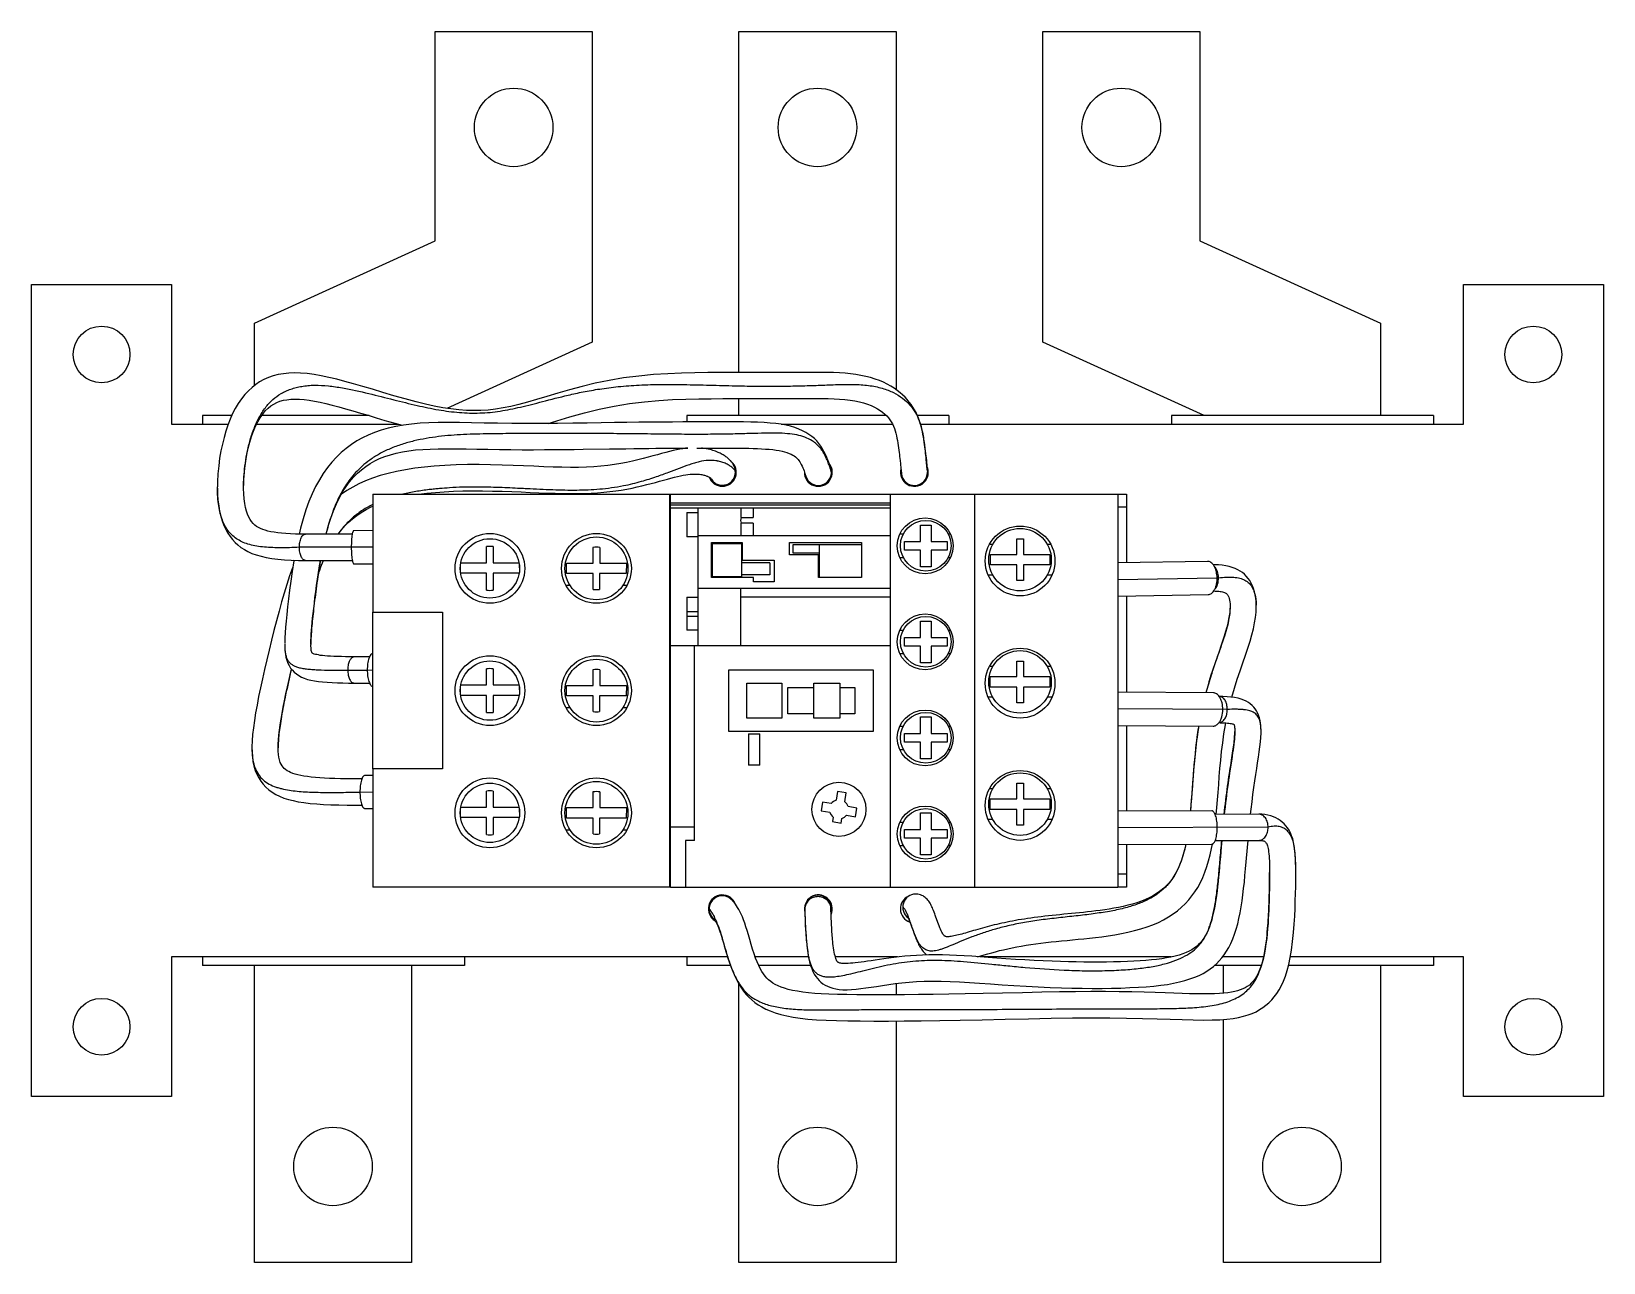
# Model space of a CAD drawing. Header units: millimetres. Extents: x 25 to 205, y 87 to 228.
import ezdxf

# ---------------------------------------------------------------- set-up
doc = ezdxf.new("R2010")
doc.units = ezdxf.units.MM
doc.header["$LTSCALE"] = 20.66977
for name, color, linetype in [('00_COMPONENTS', 7, 'CONTINUOUS'), ('00_COMPONENTS_1', 7, 'CONTINUOUS'), ('00_COMPONENTS_2', 7, 'CONTINUOUS'), ('00_COMPONENTS_3', 7, 'CONTINUOUS'), ('00_COMPONENTS_4', 7, 'CONTINUOUS'), ('00_COMPONENTS_5', 7, 'CONTINUOUS'), ('00_COMPONENTS_59_1', 7, 'CONTINUOUS'), ('00_COMPONENTS_59_4', 7, 'CONTINUOUS'), ('00_COMPONENTS_7', 7, 'CONTINUOUS')]:
    doc.layers.add(name, color=color, linetype=linetype)

msp = doc.modelspace()

# ---------------------------------------------------------------- linework, layer by layer
at = {"layer": '00_COMPONENTS', "color": 7, "linetype": 'CONTINUOUS'}
for p, q in [((160.19, 138.81), (149.42, 138.76)), ((166.63, 136.93), (149.42, 136.86)), ((165.58, 138.43), (160.56, 138.41)), ((160.57, 135.41), (165.6, 135.43)), ((149.42, 134.96), (160.2, 135.01)), ((169.8, 131.88), (169.8, 131.94)), ((105.14, 128.67), (105.1, 128.71))]:
    msp.add_line(p, q, dxfattribs=at)
for points in [[(169.8, 131.73), (169.8, 132.07), (169.79, 132.67), (169.77, 133.24), (169.74, 133.78), (169.69, 134.28), (169.63, 134.74), (169.55, 135.18), (169.45, 135.59), (169.32, 135.96), (169.19, 136.29), (169.03, 136.59), (168.86, 136.86), (168.67, 137.11), (168.47, 137.33), (168.26, 137.53), (168.03, 137.71), (167.78, 137.87), (167.52, 138.02), (167.24, 138.14), (166.94, 138.25), (166.61, 138.33), (166.27, 138.39), (165.91, 138.42), (165.58, 138.43)], [(165.6, 135.43), (165.7, 135.43), (165.83, 135.42), (165.94, 135.4), (166.04, 135.38), (166.13, 135.36), (166.2, 135.33), (166.25, 135.29), (166.3, 135.26), (166.34, 135.22), (166.39, 135.16), (166.43, 135.1), (166.47, 135.02), (166.51, 134.92), (166.55, 134.8), (166.59, 134.66), (166.63, 134.5), (166.66, 134.32), (166.69, 134.12), (166.72, 133.89), (166.74, 133.63), (166.76, 133.36), (166.78, 133.08), (166.79, 132.79), (166.8, 132.48), (166.8, 132.17), (166.8, 131.84)], [(103.08, 126.49), (103.09, 126.48), (103.11, 126.45), (103.15, 126.4), (103.2, 126.34), (103.24, 126.28), (103.29, 126.2), (103.36, 126.09), (103.43, 125.96), (103.51, 125.81), (103.59, 125.65), (103.67, 125.45), (103.76, 125.24), (103.84, 125), (103.93, 124.73), (104.02, 124.44), (104.11, 124.13), (104.21, 123.8), (104.31, 123.44), (104.41, 123.08), (104.51, 122.72), (104.63, 122.34), (104.75, 121.94), (104.89, 121.53), (105.05, 121.09), (105.24, 120.6), (105.45, 120.08), (105.69, 119.57), (105.95, 119.08), (106.24, 118.6), (106.55, 118.16), (106.86, 117.78), (107.16, 117.46), (107.49, 117.15), (107.84, 116.86), (108.22, 116.6), (108.63, 116.35), (109.09, 116.11), (109.6, 115.89), (110.17, 115.68), (110.8, 115.49), (111.49, 115.32), (112.24, 115.18), (113.04, 115.06), (113.92, 114.97), (114.9, 114.89), (116, 114.83), (117.2, 114.79), (118.48, 114.76), (119.9, 114.75), (121.46, 114.74), (123.15, 114.74), (124.95, 114.75), (126.89, 114.77), (129.01, 114.79), (131.35, 114.83), (133.87, 114.88), (136.52, 114.94), (139.18, 115), (141.78, 115.05), (144.23, 115.09), (146.46, 115.11), (148.5, 115.1), (150.42, 115.08), (152.25, 115.04), (153.94, 114.99), (155.42, 114.94), (156.77, 114.9), (158.06, 114.86), (159.23, 114.85), (160.24, 114.86), (161.12, 114.89), (161.91, 114.95), (162.62, 115.04), (163.24, 115.14), (163.82, 115.28), (164.34, 115.44), (164.81, 115.61), (165.25, 115.81), (165.66, 116.04), (166.04, 116.28), (166.39, 116.55), (166.73, 116.84), (167.04, 117.16), (167.34, 117.51), (167.63, 117.9), (167.9, 118.33), (168.16, 118.8), (168.39, 119.32), (168.61, 119.88), (168.81, 120.51), (169, 121.22), (169.17, 122), (169.32, 122.86), (169.44, 123.83), (169.55, 124.86), (169.62, 125.84), (169.68, 126.74), (169.72, 127.63), (169.75, 128.51), (169.77, 129.33), (169.79, 130.1), (169.8, 130.85), (169.8, 131.58), (169.8, 131.73)], [(166.8, 131.84), (166.8, 131.5), (166.8, 131.09), (166.8, 130.68), (166.79, 130.26), (166.78, 129.82), (166.77, 129.37), (166.76, 128.91), (166.75, 128.44), (166.73, 127.95), (166.71, 127.45), (166.68, 126.94), (166.65, 126.42), (166.62, 125.89), (166.58, 125.34), (166.53, 124.77), (166.47, 124.18), (166.39, 123.57), (166.29, 122.95), (166.18, 122.33), (166.05, 121.77), (165.91, 121.29), (165.77, 120.85), (165.62, 120.47), (165.46, 120.12), (165.3, 119.82), (165.12, 119.54), (164.92, 119.29), (164.71, 119.06), (164.49, 118.86), (164.25, 118.69), (164, 118.54), (163.73, 118.41), (163.44, 118.3), (163.14, 118.2), (162.81, 118.12), (162.43, 118.04), (162.02, 117.98), (161.57, 117.93), (161.06, 117.9), (160.5, 117.87), (159.88, 117.85), (159.19, 117.85), (158.44, 117.86), (157.63, 117.87), (156.77, 117.9), (155.84, 117.93), (154.83, 117.96), (153.7, 118), (152.42, 118.03), (151.04, 118.07), (149.58, 118.09), (148, 118.11), (146.32, 118.11), (144.57, 118.1), (142.72, 118.07), (140.72, 118.03), (138.51, 117.98), (136.2, 117.93), (133.98, 117.88), (131.94, 117.84), (130.05, 117.81), (128.26, 117.78), (126.57, 117.76), (124.98, 117.75), (123.49, 117.74), (122.08, 117.74), (120.76, 117.74), (119.53, 117.75), (118.38, 117.76), (117.29, 117.79), (116.3, 117.82), (115.45, 117.86), (114.69, 117.91), (113.99, 117.98), (113.32, 118.05), (112.71, 118.15), (112.15, 118.25), (111.67, 118.36), (111.24, 118.49), (110.85, 118.62), (110.49, 118.77), (110.18, 118.92), (109.9, 119.08), (109.65, 119.26), (109.41, 119.45), (109.2, 119.66), (109.01, 119.89), (108.83, 120.13), (108.65, 120.41), (108.46, 120.75), (108.28, 121.11), (108.11, 121.5), (107.93, 121.94), (107.75, 122.44), (107.57, 122.97), (107.41, 123.51), (107.25, 124.07), (107.1, 124.61), (106.96, 125.11), (106.82, 125.54), (106.69, 125.95), (106.55, 126.34), (106.41, 126.68), (106.27, 126.99), (106.13, 127.27), (106, 127.52), (105.86, 127.74), (105.74, 127.94), (105.61, 128.12), (105.5, 128.27), (105.41, 128.39), (105.32, 128.48), (105.25, 128.56), (105.19, 128.62), (105.14, 128.67)]]:
    msp.add_lwpolyline(points, dxfattribs=at)
for centre, radius, start, end in [((156.7, 132.78), 13.08, 5.0078, 5.2946), ((154.52, 132.6), 15.26, 3.6842, 4.97), ((151.17, 132.39), 18.62, 3.0596, 3.6853), ((147.14, 132.18), 22.66, 2.3059, 3.0422), ((112.11, 131.52), 54.69, 0.0602, 0.2291), ((141.93, 131.97), 27.87, 1.7458, 2.2999), ((136.77, 131.82), 33.03, 1.2616, 1.7395), ((130.32, 131.68), 39.49, 0.7835, 1.2536), ((123.14, 131.59), 46.66, 0.4294, 0.7802), ((104.11, 127.58), 1.5, 48.9482, 228.479), ((94.61, 122.29), 9.61, 25.8907, 26.3899), ((94.37, 122.18), 9.88, 25.6456, 25.8919)]:
    msp.add_arc(centre, radius, start, end, dxfattribs=at)
for points, knots in [([(160.8, 136.91), (160.8, 137.03), (160.8, 137.26), (160.76, 137.61), (160.71, 137.95), (160.63, 138.24), (160.53, 138.49), (160.44, 138.65), (160.36, 138.73), (160.29, 138.79), (160.23, 138.81), (160.19, 138.81)], [0, 0, 0, 0, 0.166789, 0.337008, 0.501806, 0.651147, 0.776576, 0.87415, 0.912881, 0.945926, 1, 1, 1, 1]), ([(160.2, 135.01), (160.24, 135.01), (160.3, 135.03), (160.37, 135.08), (160.45, 135.17), (160.55, 135.33), (160.64, 135.57), (160.71, 135.87), (160.77, 136.21), (160.8, 136.56), (160.8, 136.79), (160.8, 136.91)], [0, 0, 0, 0, 0.054068, 0.087105, 0.125828, 0.223388, 0.34881, 0.498154, 0.662962, 0.833196, 1, 1, 1, 1]), ([(166.63, 136.93), (166.63, 137.12), (166.58, 137.5), (166.39, 137.93), (166.16, 138.19), (165.97, 138.33), (165.78, 138.41), (165.65, 138.43), (165.58, 138.43)], [0, 0, 0, 0, 0.2813, 0.560827, 0.68798, 0.802928, 0.906189, 1, 1, 1, 1]), ([(165.6, 135.43), (165.66, 135.43), (165.79, 135.45), (165.99, 135.53), (166.17, 135.67), (166.4, 135.94), (166.59, 136.37), (166.63, 136.74), (166.63, 136.93)], [0, 0, 0, 0, 0.093825, 0.197107, 0.312074, 0.439235, 0.718743, 1, 1, 1, 1]), ([(169.72, 133.99), (169.69, 134.27), (169.63, 134.79), (169.46, 135.49), (169.21, 136.07), (168.87, 136.53), (168.43, 136.85), (167.9, 137.03), (167.28, 137.06), (166.85, 136.99), (166.63, 136.93)], [0, 0, 0, 0, 0.1657, 0.306803, 0.428601, 0.536776, 0.639305, 0.745305, 0.863484, 1, 1, 1, 1]), ([(166.47, 124.17), (166.52, 124.68), (166.62, 125.77), (166.72, 127.52), (166.78, 129.48), (166.81, 130.86), (166.8, 131.58)], [0, 0, 0, 0, 0.209514, 0.439951, 0.709506, 1, 1, 1, 1]), ([(102.61, 127.57), (102.61, 127.57), (102.62, 127.57), (102.63, 127.56), (102.64, 127.54), (102.66, 127.52), (102.68, 127.49), (102.72, 127.44), (102.79, 127.34), (102.88, 127.2), (102.99, 127.02), (103.11, 126.81), (103.19, 126.65), (103.23, 126.57)], [0, 0, 0, 0, 0.00292, 0.012079, 0.028086, 0.051554, 0.083105, 0.123261, 0.230121, 0.3734, 0.55301, 0.764217, 1, 1, 1, 1]), ([(103.28, 126.45), (103.49, 126.02), (103.77, 125.3), (104.09, 124.26), (104.33, 123.37), (104.59, 122.49), (104.92, 121.47), (105.26, 120.54), (105.65, 119.7), (105.98, 119.11), (106.36, 118.55), (106.79, 118.03), (107.29, 117.59), (107.84, 117.22), (108.43, 116.92), (109.07, 116.67), (109.78, 116.46), (110.84, 116.24), (112.31, 116.07), (114.25, 116), (116.02, 116), (117.54, 116.01), (119.22, 116.03), (121.54, 116.06), (124.65, 116.08), (128.24, 116.07), (132.32, 116.06), (136.74, 116.08), (141.2, 116.11), (145.34, 116.14), (148.93, 116.15), (151.92, 116.15), (154.43, 116.15), (156.65, 116.19), (158.38, 116.28), (159.72, 116.42), (160.67, 116.58), (161.58, 116.79), (162.43, 117.09), (163.21, 117.46), (163.89, 117.92), (164.48, 118.46), (164.98, 119.08), (165.38, 119.78), (165.71, 120.56), (165.97, 121.39), (166.26, 122.59), (166.39, 123.53), (166.47, 124.17)], [0, 0, 0, 0, 0.019398, 0.031321, 0.044241, 0.056901, 0.068336, 0.087814, 0.096802, 0.10592, 0.115145, 0.124304, 0.133277, 0.142082, 0.15092, 0.160154, 0.170079, 0.180753, 0.203908, 0.230016, 0.259617, 0.275369, 0.291815, 0.327818, 0.369461, 0.417952, 0.473363, 0.534857, 0.597202, 0.654076, 0.702733, 0.74273, 0.775573, 0.804566, 0.832416, 0.845938, 0.859045, 0.871666, 0.883847, 0.895477, 0.90646, 0.917053, 0.927705, 0.938619, 0.949884, 0.961651, 0.974023, 1, 1, 1, 1])]:
    msp.add_open_spline(points, degree=3, knots=knots, dxfattribs=at)
at = {"layer": '00_COMPONENTS_1', "color": 7, "linetype": 'CONTINUOUS'}
for p, q in [((64.09, 175.08), (64.09, 161.56)), ((64.09, 175.08), (98.17, 175.08)), ((98.09, 130.08), (98.09, 175.08)), ((149.42, 175.08), (150.42, 175.08)), ((150.42, 175.08), (150.42, 167.21)), ((98.17, 173.57), (98.09, 173.57)), ((150.42, 173.58), (149.42, 173.58)), ((77.11, 167.23), (77.11, 169.07)), ((77.86, 169.07), (77.86, 167.23)), ((89.3, 167.18), (89.3, 168.98)), ((90.08, 168.98), (90.08, 167.18)), ((74.11, 166.19), (74.13, 167.07)), ((77.11, 166.03), (74.14, 166.03)), ((74.15, 167.23), (77.11, 167.23)), ((77.11, 164.09), (77.11, 166.03)), ((77.86, 167.23), (80.83, 167.23)), ((77.86, 166.03), (77.86, 164.09)), ((80.85, 166.03), (77.86, 166.03)), ((80.84, 167.14), (80.86, 166.12)), ((86.28, 165.98), (86.26, 167.18)), ((86.26, 167.18), (89.3, 167.18)), ((89.32, 165.98), (86.28, 165.98)), ((89.32, 164.18), (89.32, 165.98)), ((90.06, 165.98), (90.06, 164.18)), ((93.1, 165.98), (90.06, 165.98)), ((90.08, 167.18), (93.12, 167.18)), ((93.12, 167.18), (93.1, 165.98)), ((98.17, 167.02), (98.09, 167.02)), ((98.17, 165.33), (98.09, 165.33)), ((150.42, 163.41), (150.42, 152.4)), ((64.08, 143.61), (64.08, 161.56)), ((64.08, 161.56), (72.06, 161.56)), ((72.06, 161.56), (72.06, 143.61)), ((77.11, 153.23), (77.11, 155.07)), ((77.86, 155.07), (77.86, 153.23)), ((89.3, 153.18), (89.3, 154.98)), ((90.08, 154.98), (90.08, 153.18)), ((74.15, 153.23), (77.11, 153.23)), ((77.86, 153.23), (80.83, 153.23)), ((80.84, 153.14), (80.86, 152.12)), ((86.28, 151.98), (86.26, 153.18)), ((86.26, 153.18), (89.3, 153.18)), ((90.08, 153.18), (93.12, 153.18)), ((93.12, 153.18), (93.1, 151.98)), ((74.11, 152.19), (74.13, 153.07)), ((77.11, 152.03), (74.14, 152.03)), ((77.11, 150.09), (77.11, 152.03)), ((77.86, 152.03), (77.86, 150.09)), ((80.85, 152.03), (77.86, 152.03)), ((89.32, 151.98), (86.28, 151.98)), ((89.32, 150.18), (89.32, 151.98)), ((90.06, 151.98), (90.06, 150.18)), ((93.1, 151.98), (90.06, 151.98)), ((150.42, 148.6), (150.42, 138.77)), ((72.06, 143.61), (64.08, 143.61)), ((64.09, 143.61), (64.09, 130.08)), ((77.11, 139.23), (77.11, 141.07)), ((77.86, 141.07), (77.86, 139.23)), ((89.3, 139.18), (89.3, 140.98)), ((90.08, 140.98), (90.08, 139.18)), ((74.11, 138.19), (74.13, 139.07)), ((74.15, 139.23), (77.11, 139.23)), ((77.86, 139.23), (80.83, 139.23)), ((80.84, 139.14), (80.86, 138.12)), ((86.28, 137.98), (86.26, 139.18)), ((86.26, 139.18), (89.3, 139.18)), ((90.08, 139.18), (93.12, 139.18)), ((93.12, 139.18), (93.1, 137.98)), ((98.17, 139.82), (98.09, 139.82)), ((77.11, 138.03), (74.14, 138.03)), ((77.11, 136.09), (77.11, 138.03)), ((77.86, 138.03), (77.86, 136.09)), ((80.85, 138.03), (77.86, 138.03)), ((89.32, 137.98), (86.28, 137.98)), ((89.32, 136.18), (89.32, 137.98)), ((90.06, 137.98), (90.06, 136.18)), ((93.1, 137.98), (90.06, 137.98)), ((98.17, 138.13), (98.09, 138.13)), ((150.42, 134.97), (150.42, 130.08)), ((98.17, 131.58), (98.09, 131.58)), ((149.42, 131.58), (150.42, 131.58)), ((98.17, 130.08), (64.09, 130.08)), ((150.42, 130.08), (149.42, 130.08))]:
    msp.add_line(p, q, dxfattribs=at)
for centre, radius in [((77.49, 166.58), 4), ((77.49, 166.58), 3.4), ((89.69, 166.58), 4), ((89.69, 166.58), 3.6), ((77.49, 152.58), 4), ((77.49, 152.58), 3.4), ((89.69, 152.58), 4), ((89.69, 152.58), 3.6), ((77.49, 138.58), 4), ((89.69, 138.58), 4), ((77.49, 138.58), 3.4), ((89.69, 138.58), 3.6)]:
    msp.add_circle(centre, radius, dxfattribs=at)
for centre, radius, start, end in [((77.49, 166.58), 2.52, 81.4421, 98.5579), ((89.69, 166.58), 2.43, 80.7099, 99.2901), ((77.49, 166.58), 2.52, 261.4421, 278.5579), ((89.69, 166.58), 2.43, 261.2419, 278.7581), ((77.49, 152.58), 2.52, 81.4421, 98.5579), ((89.69, 152.58), 2.43, 80.7099, 99.2901), ((77.49, 152.58), 2.52, 261.4421, 278.5579), ((89.69, 152.58), 2.43, 261.2419, 278.7581), ((77.49, 138.58), 2.52, 81.4421, 98.5579), ((89.69, 138.58), 2.43, 80.7099, 99.2901), ((77.49, 138.58), 2.52, 261.4421, 278.5579), ((89.69, 138.58), 2.43, 261.2419, 278.7581)]:
    msp.add_arc(centre, radius, start, end, dxfattribs=at)
at = {"layer": '00_COMPONENTS_2', "color": 7, "linetype": 'CONTINUOUS'}
for p, q in [((98.17, 130.08), (98.17, 175.08)), ((98.17, 175.08), (149.42, 175.08)), ((123.39, 130.08), (123.39, 175.08)), ((132.99, 175.08), (132.99, 130.08)), ((149.42, 175.08), (149.42, 130.08)), ((98.17, 174.08), (123.39, 174.08)), ((123.39, 173.83), (98.17, 173.83)), ((123.39, 173.48), (98.17, 173.48)), ((100.04, 172.98), (100.04, 170.18)), ((100.04, 172.98), (101.34, 172.98)), ((101.34, 157.73), (101.34, 173.48)), ((106.25, 173.48), (106.25, 172.4)), ((107.66, 173.48), (107.66, 172.4)), ((106.25, 172.4), (107.66, 172.4)), ((106.25, 171.75), (106.25, 170.33)), ((107.66, 171.75), (106.25, 171.75)), ((107.66, 171.75), (107.66, 170.33)), ((126.81, 169.65), (126.81, 171.54)), ((126.81, 171.54), (128.04, 171.54)), ((128.04, 171.54), (128.04, 169.65)), ((101.34, 170.18), (100.04, 170.18)), ((101.34, 170.33), (123.39, 170.33)), ((102.89, 165.53), (102.89, 169.53)), ((102.89, 169.53), (106.39, 169.53)), ((102.99, 165.63), (102.99, 169.43)), ((102.99, 169.43), (106.29, 169.43)), ((106.29, 169.43), (106.29, 165.63)), ((106.39, 169.53), (106.39, 167.53)), ((111.79, 168.13), (111.79, 169.53)), ((111.79, 169.53), (120.04, 169.53)), ((112.24, 168.33), (112.24, 169.33)), ((112.24, 169.33), (120.04, 169.33)), ((115.24, 165.53), (115.24, 169.33)), ((120.04, 169.53), (120.04, 165.53)), ((124.45, 170.52), (124.86, 170.52)), ((124.98, 168.65), (124.98, 169.65)), ((124.98, 169.65), (126.81, 169.65)), ((128.04, 169.65), (129.87, 169.65)), ((129.87, 169.65), (129.87, 168.65)), ((129.98, 170.52), (130.23, 170.52)), ((135.1, 169.33), (134.7, 169.33)), ((137.84, 169.97), (138.6, 169.97)), ((137.84, 168.18), (137.84, 169.97)), ((138.6, 169.97), (138.6, 168.18)), ((141.74, 169.33), (141.34, 169.33)), ((106.39, 167.53), (110.04, 167.53)), ((110.04, 167.53), (110.04, 165.03)), ((115.14, 168.13), (111.79, 168.13)), ((115.24, 168.33), (112.24, 168.33)), ((115.14, 165.53), (115.14, 168.13)), ((124.43, 167.83), (124.86, 167.83)), ((126.81, 168.65), (124.98, 168.65)), ((126.81, 166.76), (126.81, 168.65)), ((128.04, 168.65), (128.04, 166.76)), ((129.87, 168.65), (128.04, 168.65)), ((129.98, 167.83), (130.25, 167.83)), ((134.82, 168.18), (137.84, 168.18)), ((134.82, 166.98), (134.82, 168.18)), ((138.6, 168.18), (141.63, 168.18)), ((141.63, 168.18), (141.63, 166.98)), ((109.54, 167.23), (106.29, 167.23)), ((109.54, 165.83), (106.29, 165.83)), ((109.54, 167.23), (109.54, 165.83)), ((128.04, 166.76), (126.81, 166.76)), ((135.1, 165.82), (134.56, 165.82)), ((137.84, 166.98), (134.82, 166.98)), ((137.84, 165.19), (137.84, 166.98)), ((141.63, 166.98), (138.6, 166.98)), ((138.6, 166.98), (138.6, 165.19)), ((141.88, 165.82), (141.34, 165.82)), ((86.19, 164.65), (86.66, 164.65)), ((92.73, 164.65), (93.19, 164.65)), ((98.09, 164.65), (98.17, 164.65)), ((101.34, 164.33), (123.39, 164.33)), ((107.69, 165.53), (102.89, 165.53)), ((106.29, 165.63), (102.99, 165.63)), ((106.25, 157.73), (106.25, 164.33)), ((107.69, 165.03), (107.69, 165.53)), ((110.04, 165.03), (107.69, 165.03)), ((120.04, 165.53), (115.14, 165.53)), ((138.6, 165.19), (137.84, 165.19)), ((98.09, 162.35), (98.17, 162.35)), ((100.04, 163.3), (100.04, 159.5)), ((100.04, 163.3), (101.34, 163.3)), ((123.39, 163.3), (106.25, 163.3)), ((98.09, 161.88), (98.17, 161.88)), ((101.34, 161.62), (100.04, 161.62)), ((100.04, 161.12), (101.34, 161.12)), ((126.81, 160.55), (128.04, 160.55)), ((126.81, 158.66), (126.81, 160.55)), ((128.04, 160.55), (128.04, 158.66)), ((101.34, 159.5), (100.04, 159.5)), ((124.45, 159.52), (124.86, 159.52)), ((124.98, 158.66), (126.81, 158.66)), ((124.98, 157.66), (124.98, 158.66)), ((128.04, 158.66), (129.87, 158.66)), ((129.87, 158.66), (129.87, 157.66)), ((129.98, 159.52), (130.23, 159.52)), ((98.17, 157.73), (123.39, 157.73)), ((100.91, 135.43), (100.91, 157.73)), ((124.43, 156.83), (124.86, 156.83)), ((126.81, 157.66), (124.98, 157.66)), ((126.81, 155.77), (126.81, 157.66)), ((129.87, 157.66), (128.04, 157.66)), ((128.04, 157.66), (128.04, 155.77)), ((129.98, 156.83), (130.25, 156.83)), ((104.84, 147.88), (104.84, 154.98)), ((104.84, 154.98), (121.38, 154.98)), ((121.38, 154.98), (121.38, 147.88)), ((128.04, 155.77), (126.81, 155.77)), ((135.1, 155.33), (134.7, 155.33)), ((137.85, 155.97), (138.61, 155.97)), ((137.85, 154.18), (137.85, 155.97)), ((138.61, 155.97), (138.61, 154.18)), ((141.74, 155.33), (141.34, 155.33)), ((106.91, 149.43), (106.91, 153.43)), ((106.91, 153.43), (110.91, 153.43)), ((110.91, 153.43), (110.91, 149.43)), ((114.59, 149.43), (114.59, 153.43)), ((114.59, 153.43), (117.59, 153.43)), ((117.59, 153.43), (117.59, 149.43)), ((134.81, 154.18), (137.85, 154.18)), ((134.81, 152.98), (134.81, 154.18)), ((138.61, 154.18), (141.63, 154.18)), ((141.63, 154.18), (141.63, 152.98)), ((111.61, 149.93), (111.61, 152.93)), ((111.61, 152.93), (114.59, 152.93)), ((117.59, 152.93), (119.29, 152.93)), ((119.29, 152.93), (119.29, 149.93)), ((135.1, 151.82), (134.56, 151.82)), ((137.85, 152.98), (134.81, 152.98)), ((137.85, 151.19), (137.85, 152.98)), ((141.63, 152.98), (138.61, 152.98)), ((138.61, 152.98), (138.61, 151.19)), ((141.88, 151.82), (141.34, 151.82)), ((86.19, 150.65), (86.66, 150.65)), ((92.73, 150.65), (93.19, 150.65)), ((98.09, 150.65), (98.17, 150.65)), ((114.59, 149.93), (111.61, 149.93)), ((119.29, 149.93), (117.59, 149.93)), ((126.81, 149.56), (128.04, 149.56)), ((126.81, 147.67), (126.81, 149.56)), ((128.04, 149.56), (128.04, 147.67)), ((138.61, 151.19), (137.85, 151.19)), ((98.09, 148.35), (98.17, 148.35)), ((121.38, 147.88), (104.84, 147.88)), ((110.91, 149.43), (106.91, 149.43)), ((117.59, 149.43), (114.59, 149.43)), ((124.45, 148.52), (124.86, 148.52)), ((129.98, 148.52), (130.23, 148.52)), ((107.12, 147.63), (107.12, 144.03)), ((107.12, 147.63), (108.42, 147.63)), ((108.42, 144.03), (108.42, 147.63)), ((124.98, 147.67), (126.81, 147.67)), ((124.98, 146.67), (124.98, 147.67)), ((126.81, 146.67), (124.98, 146.67)), ((126.81, 144.78), (126.81, 146.67)), ((128.04, 147.67), (129.87, 147.67)), ((129.87, 146.67), (128.04, 146.67)), ((128.04, 146.67), (128.04, 144.78)), ((129.87, 147.67), (129.87, 146.67)), ((124.43, 145.83), (124.86, 145.83)), ((128.04, 144.78), (126.81, 144.78)), ((129.98, 145.83), (130.25, 145.83)), ((108.42, 144.03), (107.12, 144.03)), ((98.17, 141.39), (98.09, 141.42)), ((117.32, 141.03), (117.15, 140.03)), ((118.3, 140.86), (117.32, 141.03)), ((118.13, 139.86), (118.3, 140.86)), ((135.1, 141.33), (134.7, 141.33)), ((137.86, 141.98), (138.61, 141.98)), ((137.86, 140.18), (137.86, 141.98)), ((138.61, 141.98), (138.61, 140.18)), ((141.74, 141.33), (141.34, 141.33)), ((115.59, 139.81), (115.42, 138.82)), ((115.42, 138.82), (116.42, 138.65)), ((116.59, 139.64), (115.59, 139.81)), ((119.53, 139.13), (118.52, 139.3)), ((119.36, 138.14), (119.53, 139.13)), ((134.81, 140.18), (137.86, 140.18)), ((134.81, 138.98), (134.81, 140.18)), ((137.86, 138.98), (134.81, 138.98)), ((137.86, 137.18), (137.86, 138.98)), ((138.61, 140.18), (141.63, 140.18)), ((141.63, 138.98), (138.61, 138.98)), ((138.61, 138.98), (138.61, 137.18)), ((141.63, 140.18), (141.63, 138.98)), ((100.91, 136.93), (98.17, 136.93)), ((116.81, 138.1), (116.72, 137.58)), ((116.72, 137.58), (117.71, 137.41)), ((117.71, 137.41), (117.8, 137.93)), ((118.35, 138.32), (119.36, 138.14)), ((124.45, 137.52), (124.86, 137.52)), ((126.81, 138.57), (128.04, 138.57)), ((126.81, 136.68), (126.81, 138.57)), ((128.04, 138.57), (128.04, 136.68)), ((129.98, 137.52), (130.23, 137.52)), ((135.1, 137.82), (134.56, 137.82)), ((138.61, 137.18), (137.86, 137.18)), ((141.88, 137.82), (141.34, 137.82)), ((86.19, 136.65), (86.66, 136.65)), ((92.73, 136.65), (93.19, 136.65)), ((98.09, 136.65), (98.17, 136.65)), ((100.91, 135.43), (99.91, 135.43)), ((99.91, 135.43), (99.91, 130.08)), ((124.98, 136.68), (126.81, 136.68)), ((124.98, 135.68), (124.98, 136.68)), ((126.81, 135.68), (124.98, 135.68)), ((126.81, 133.79), (126.81, 135.68)), ((128.04, 136.68), (129.87, 136.68)), ((129.87, 135.68), (128.04, 135.68)), ((128.04, 135.68), (128.04, 133.79)), ((129.87, 136.68), (129.87, 135.68)), ((98.09, 134.35), (98.17, 134.35)), ((124.43, 134.83), (124.86, 134.83)), ((128.04, 133.79), (126.81, 133.79)), ((129.98, 134.83), (130.25, 134.83)), ((98.09, 132.78), (98.17, 132.78)), ((98.17, 130.08), (149.42, 130.08))]:
    msp.add_line(p, q, dxfattribs=at)
for centre, radius in [((127.34, 169.16), 3.2), ((127.42, 169.18), 2.9), ((138.22, 167.43), 4), ((138.22, 167.58), 3.58), ((127.34, 158.16), 3.2), ((127.42, 158.18), 2.9), ((138.22, 153.43), 4), ((138.22, 153.58), 3.58), ((127.34, 147.16), 3.2), ((127.42, 147.18), 2.9), ((138.22, 139.43), 4), ((138.22, 139.58), 3.58), ((117.47, 138.98), 3.1), ((127.34, 136.16), 3.2), ((127.42, 136.18), 2.9)]:
    msp.add_circle(centre, radius, dxfattribs=at)
for start, end in [(107.2357, 143.1643), (17.2357, 53.1643), (197.2357, 233.1643), (287.2357, 323.1643)]:
    msp.add_arc((117.47, 138.98), 1.1, start, end, dxfattribs=at)
msp.add_ellipse((109.38, 172.08), major_axis=(3.18, 0), ratio=0.549898, start_param=2.956163, end_param=3.327022, dxfattribs=at)
at = {"layer": '00_COMPONENTS_3', "color": 7, "linetype": 'CONTINUOUS'}
for p, q in [((160.37, 152.32), (149.42, 152.4)), ((161.96, 150.41), (149.42, 150.5)), ((149.42, 148.6), (160.34, 148.52)), ((162.82, 147.88), (162.82, 147.91)), ((165.82, 147.82), (165.82, 147.87)), ((162.46, 144.72), (162.28, 143.57)), ((161.32, 135.41), (161.26, 134.67)), ((164.27, 134.63), (164.33, 135.42)), ((113.56, 127.67), (113.56, 127.57)), ((113.56, 127.53), (113.56, 127.51)), ((116.56, 127.65), (116.56, 127.56)), ((116.56, 127.53), (116.56, 127.56)), ((116.57, 126.93), (116.57, 127.13)), ((116.58, 126.7), (116.57, 126.93)), ((116.59, 126.44), (116.58, 126.7)), ((116.6, 126.16), (116.59, 126.44))]:
    msp.add_line(p, q, dxfattribs=at)
for points in [[(165.82, 147.87), (165.82, 148.04), (165.81, 148.43), (165.77, 148.8), (165.71, 149.14), (165.64, 149.45), (165.54, 149.75), (165.42, 150.02), (165.29, 150.26), (165.14, 150.48), (164.98, 150.69), (164.79, 150.88), (164.59, 151.06), (164.37, 151.22), (164.12, 151.36), (163.84, 151.49), (163.54, 151.61), (163.19, 151.7), (162.79, 151.78), (162.37, 151.84), (161.93, 151.88), (161.45, 151.91), (161.04, 151.92)], [(161.01, 148.92), (161.14, 148.91), (161.37, 148.91), (161.58, 148.9), (161.78, 148.88), (161.97, 148.87), (162.13, 148.85), (162.28, 148.83), (162.4, 148.8), (162.51, 148.78), (162.59, 148.76), (162.65, 148.74), (162.69, 148.72), (162.72, 148.71), (162.73, 148.7), (162.74, 148.7)], [(162.82, 147.88), (162.82, 147.77), (162.81, 147.54), (162.79, 147.29), (162.77, 147.02), (162.74, 146.74), (162.71, 146.43), (162.66, 146.12), (162.62, 145.79), (162.57, 145.44), (162.52, 145.09), (162.46, 144.72)], [(162.72, 148.71), (162.74, 148.68), (162.75, 148.63)], [(162.75, 148.63), (162.77, 148.56), (162.79, 148.47), (162.8, 148.36), (162.81, 148.23), (162.82, 148.08), (162.82, 147.91)], [(164.62, 138.42), (164.69, 139.01), (164.79, 139.86), (164.89, 140.69), (165, 141.48), (165.11, 142.24), (165.22, 142.96), (165.33, 143.65), (165.43, 144.32), (165.53, 144.96), (165.62, 145.57), (165.69, 146.15), (165.75, 146.7), (165.8, 147.22), (165.82, 147.7), (165.82, 147.82)], [(162.28, 143.57), (162.22, 143.17), (162.16, 142.76), (162.1, 142.35), (162.04, 141.93), (161.98, 141.5), (161.92, 141.06), (161.86, 140.62), (161.81, 140.17), (161.75, 139.72), (161.7, 139.26), (161.64, 138.79), (161.6, 138.41)], [(113.56, 127.57), (113.56, 127.49), (113.56, 127.35), (113.57, 127.18), (113.57, 126.99), (113.58, 126.77), (113.59, 126.53), (113.6, 126.27), (113.61, 125.97), (113.62, 125.63), (113.64, 125.28), (113.67, 124.89), (113.7, 124.48), (113.73, 124.03), (113.78, 123.56), (113.83, 123.07), (113.9, 122.56), (113.99, 122.03), (114.1, 121.53), (114.22, 121.11), (114.35, 120.74), (114.49, 120.41), (114.64, 120.11), (114.81, 119.84), (115, 119.6), (115.2, 119.38), (115.41, 119.19), (115.64, 119.01), (115.89, 118.85), (116.15, 118.72), (116.44, 118.6), (116.76, 118.49), (117.11, 118.42), (117.5, 118.36), (117.93, 118.33), (118.41, 118.33), (118.91, 118.35), (119.43, 118.39), (119.97, 118.45), (120.55, 118.53), (121.15, 118.61), (121.78, 118.71), (122.46, 118.81), (123.17, 118.92), (123.91, 119.02), (124.69, 119.12), (125.51, 119.2), (126.36, 119.26), (127.24, 119.3), (128.18, 119.32), (129.18, 119.31), (130.22, 119.28), (131.29, 119.23), (132.41, 119.16), (133.59, 119.08), (134.85, 118.99), (136.17, 118.89), (137.52, 118.8), (138.9, 118.72), (140.3, 118.65), (141.68, 118.59), (142.96, 118.54), (144.15, 118.51), (145.32, 118.49), (146.49, 118.48), (147.61, 118.48), (148.71, 118.49), (149.78, 118.52), (150.81, 118.56), (151.77, 118.61), (152.68, 118.67), (153.53, 118.74), (154.33, 118.84), (155.09, 118.94), (155.8, 119.07), (156.47, 119.21), (157.1, 119.37), (157.68, 119.56), (158.22, 119.75), (158.73, 119.97), (159.19, 120.2), (159.62, 120.45), (160.01, 120.72), (160.37, 121), (160.71, 121.3), (161.03, 121.62), (161.33, 121.96), (161.61, 122.33), (161.88, 122.73), (162.13, 123.16), (162.37, 123.63), (162.59, 124.14), (162.79, 124.68), (162.98, 125.26), (163.15, 125.86), (163.29, 126.49), (163.43, 127.14), (163.54, 127.81), (163.65, 128.49), (163.74, 129.2), (163.83, 129.92), (163.91, 130.65), (163.98, 131.41), (164.06, 132.18), (164.12, 132.97), (164.27, 134.63)], [(161.26, 134.67), (161.16, 133.53), (161.11, 132.95), (161.06, 132.38), (161.01, 131.81), (160.95, 131.25), (160.9, 130.7), (160.84, 130.16), (160.78, 129.64), (160.71, 129.13), (160.64, 128.63), (160.56, 128.15), (160.48, 127.68), (160.38, 127.22), (160.28, 126.77), (160.17, 126.34), (160.04, 125.92), (159.91, 125.52), (159.76, 125.15), (159.61, 124.81), (159.44, 124.49), (159.26, 124.21), (159.08, 123.95), (158.88, 123.71), (158.66, 123.49), (158.43, 123.28), (158.17, 123.09), (157.89, 122.91), (157.58, 122.75), (157.23, 122.59), (156.85, 122.44), (156.43, 122.3), (155.98, 122.18), (155.5, 122.07), (154.98, 121.97), (154.44, 121.88), (153.86, 121.8), (153.26, 121.73), (152.62, 121.67), (151.96, 121.62), (151.25, 121.58), (150.51, 121.55), (149.74, 121.52), (148.93, 121.5), (148.11, 121.49), (147.26, 121.48), (146.41, 121.48), (145.54, 121.49), (144.66, 121.5), (143.75, 121.52), (142.84, 121.55), (141.88, 121.58), (140.86, 121.62), (139.83, 121.67), (138.77, 121.73), (137.69, 121.8), (136.6, 121.87), (135.55, 121.94), (134.56, 122.02), (133.61, 122.08), (132.7, 122.15), (131.81, 122.2), (130.95, 122.25), (130.13, 122.28), (129.32, 122.31), (128.54, 122.32), (127.78, 122.31), (127.06, 122.3), (126.35, 122.26), (125.67, 122.22), (125.01, 122.16), (124.37, 122.1), (123.76, 122.03), (123.18, 121.95), (122.63, 121.87), (122.11, 121.8), (121.63, 121.72), (121.18, 121.65), (120.76, 121.59), (120.37, 121.53), (120, 121.48), (119.66, 121.44), (119.34, 121.4), (119.05, 121.37), (118.78, 121.35), (118.54, 121.33), (118.33, 121.32), (118.14, 121.32), (117.96, 121.33), (117.81, 121.34), (117.68, 121.36), (117.58, 121.38), (117.5, 121.4), (117.44, 121.43), (117.39, 121.45), (117.36, 121.47), (117.33, 121.49), (117.31, 121.52), (117.28, 121.56), (117.24, 121.61), (117.2, 121.69), (117.16, 121.78), (117.12, 121.9), (117.07, 122.04), (117.03, 122.21), (116.98, 122.4), (116.93, 122.63), (116.89, 122.87), (116.85, 123.12), (116.82, 123.36), (116.79, 123.61), (116.76, 123.84), (116.74, 124.07), (116.72, 124.29), (116.7, 124.51), (116.69, 124.72), (116.67, 124.92), (116.66, 125.12), (116.65, 125.31), (116.64, 125.49), (116.63, 125.67), (116.62, 125.84), (116.61, 126), (116.6, 126.16)], [(116.57, 127.13), (116.56, 127.3), (116.56, 127.37), (116.56, 127.44), (116.56, 127.49), (116.56, 127.53)]]:
    msp.add_lwpolyline(points, dxfattribs=at)
for centre, radius, start, end in [((159.58, 150.43), 2.39, 359.5738, 359.9717), ((115.06, 127.66), 1.5, 359.5742, 179.5742), ((118.97, 127.54), 5.41, 179.6761, 180.1554)]:
    msp.add_arc(centre, radius, start, end, dxfattribs=at)
for points, knots in [([(161.07, 151.87), (161.02, 151.94), (160.92, 152.07), (160.74, 152.22), (160.55, 152.3), (160.43, 152.32), (160.37, 152.32)], [0, 0, 0, 0, 0.300375, 0.563237, 0.793448, 1, 1, 1, 1]), ([(161.96, 150.43), (161.96, 150.62), (161.92, 150.98), (161.76, 151.4), (161.57, 151.66), (161.41, 151.8), (161.23, 151.89), (161.1, 151.92), (161.04, 151.92)], [0, 0, 0, 0, 0.298395, 0.570352, 0.691539, 0.802047, 0.90363, 1, 1, 1, 1]), ([(161.44, 150.41), (161.45, 150.67), (161.4, 151.07), (161.25, 151.55), (161.13, 151.77), (161.07, 151.87)], [0, 0, 0, 0, 0.51241, 0.766444, 1, 1, 1, 1]), ([(160.96, 148.85), (161.04, 148.95), (161.19, 149.18), (161.38, 149.7), (161.44, 150.13), (161.44, 150.41)], [0, 0, 0, 0, 0.226544, 0.479988, 1, 1, 1, 1]), ([(161.01, 148.92), (161.07, 148.92), (161.2, 148.94), (161.38, 149.03), (161.54, 149.17), (161.69, 149.36), (161.81, 149.58), (161.93, 149.93), (161.96, 150.22), (161.96, 150.41)], [0, 0, 0, 0, 0.096064, 0.197568, 0.308166, 0.429502, 0.56149, 0.702406, 1, 1, 1, 1]), ([(165.82, 147.87), (165.82, 148.13), (165.81, 148.5), (165.73, 148.96), (165.65, 149.26), (165.54, 149.51), (165.4, 149.73), (165.23, 149.91), (164.95, 150.12), (164.6, 150.26), (164.21, 150.35), (163.85, 150.4), (163.45, 150.43), (162.82, 150.45), (162.32, 150.44), (161.96, 150.43)], [0, 0, 0, 0, 0.139604, 0.199754, 0.254181, 0.303722, 0.349651, 0.393892, 0.438482, 0.536157, 0.592857, 0.656552, 0.728386, 0.80931, 1, 1, 1, 1]), ([(160.34, 148.52), (160.39, 148.52), (160.5, 148.53), (160.66, 148.6), (160.82, 148.7), (160.91, 148.8), (160.96, 148.85)], [0, 0, 0, 0, 0.212704, 0.445725, 0.706324, 1, 1, 1, 1]), ([(161.6, 138.41), (161.72, 139.49), (161.91, 141.05), (162.19, 143.02), (162.39, 144.27), (162.56, 145.38), (162.7, 146.34), (162.79, 147.15), (162.82, 147.65), (162.82, 147.88)], [0, 0, 0, 0, 0.341421, 0.491323, 0.62489, 0.741796, 0.842538, 0.928249, 1, 1, 1, 1]), ([(113.56, 127.51), (113.56, 127.41), (113.57, 127.19), (113.58, 126.68), (113.6, 126.07), (113.64, 125.37), (113.68, 124.71), (113.74, 123.95), (113.83, 123.12), (113.93, 122.38), (114.06, 121.76), (114.19, 121.31), (114.35, 120.9), (114.56, 120.55), (114.81, 120.27), (115.11, 120.04), (115.49, 119.89), (115.94, 119.79), (116.5, 119.78), (117.16, 119.83), (117.96, 119.96), (118.9, 120.17), (119.96, 120.43), (121.14, 120.73), (122.39, 121.03), (123.67, 121.29), (124.97, 121.5), (126.28, 121.63), (127.59, 121.7), (129.41, 121.72), (131.89, 121.57), (134.52, 121.3), (136.87, 121.06), (139.62, 120.79), (142.55, 120.58), (145.6, 120.49), (147.87, 120.49), (150, 120.58), (151.91, 120.75), (153.6, 121), (155.07, 121.34), (156.32, 121.77), (157.35, 122.28), (158.18, 122.86), (158.84, 123.52), (159.39, 124.29), (159.75, 125.06), (160, 125.76), (160.26, 126.61), (160.52, 127.82), (160.76, 129.43), (160.96, 131.24), (161.14, 133.26), (161.26, 134.67), (161.32, 135.41)], [0, 0, 0, 0, 0.004595, 0.010301, 0.023841, 0.032551, 0.042918, 0.054599, 0.067436, 0.081669, 0.089228, 0.096623, 0.103399, 0.109501, 0.11518, 0.120835, 0.126917, 0.13389, 0.14223, 0.152419, 0.164869, 0.179683, 0.196721, 0.21565, 0.235765, 0.25616, 0.276476, 0.296596, 0.31672, 0.337244, 0.381156, 0.431353, 0.459644, 0.490341, 0.559294, 0.595735, 0.631349, 0.664533, 0.694128, 0.72016, 0.743385, 0.763781, 0.781347, 0.796515, 0.810352, 0.824376, 0.840204, 0.849237, 0.859095, 0.881249, 0.906381, 0.934394, 0.965673, 1, 1, 1, 1]), ([(116.56, 127.56), (116.56, 127.74), (116.49, 128.12), (116.15, 128.6), (115.64, 128.91), (115.07, 129.02), (114.5, 128.92), (113.99, 128.62), (113.64, 128.14), (113.56, 127.76), (113.56, 127.58)], [0, 0, 0, 0, 0.118368, 0.247484, 0.378356, 0.5, 0.621644, 0.752516, 0.881632, 1, 1, 1, 1])]:
    msp.add_open_spline(points, degree=3, knots=knots, dxfattribs=at)
at = {"layer": '00_COMPONENTS_4', "color": 7, "linetype": 'CONTINUOUS'}
for p, q in [((159.7, 167.38), (149.42, 167.2)), ((149.42, 165.3), (160.79, 165.5)), ((149.42, 163.39), (159.77, 163.58)), ((162.27, 162.33), (162.27, 162.33)), ((165.27, 162.38), (165.27, 162.38)), ((160.16, 134.5), (160.25, 135.01)), ((126.26, 129.28), (126.25, 129.28)), ((125.71, 125.79), (125.79, 125.57)), ((125.79, 125.57), (126, 124.98))]:
    msp.add_line(p, q, dxfattribs=at)
for points in [[(165.27, 162.38), (165.26, 162.77), (165.22, 163.17), (165.16, 163.55), (165.07, 163.91), (164.97, 164.26), (164.84, 164.59), (164.69, 164.9), (164.52, 165.18), (164.33, 165.44), (164.13, 165.68), (163.91, 165.9), (163.68, 166.09), (163.43, 166.27), (163.15, 166.43), (162.84, 166.57), (162.52, 166.7), (162.16, 166.8), (161.78, 166.88), (161.37, 166.94), (160.94, 166.97), (160.48, 166.99), (160.36, 166.99)], [(160.4, 163.99), (160.58, 163.98), (160.79, 163.97), (160.97, 163.96), (161.13, 163.94), (161.27, 163.92), (161.41, 163.9), (161.53, 163.86), (161.63, 163.83), (161.72, 163.79), (161.8, 163.75), (161.86, 163.71), (161.91, 163.66), (161.96, 163.6), (162.02, 163.53), (162.07, 163.42), (162.13, 163.29), (162.18, 163.13), (162.22, 162.95), (162.25, 162.76), (162.27, 162.53), (162.27, 162.33)], [(162.27, 162.33), (162.28, 162.22), (162.26, 161.9), (162.24, 161.54), (162.19, 161.16), (162.11, 160.75), (162.02, 160.31), (161.9, 159.84), (161.76, 159.34), (161.6, 158.82), (161.42, 158.26), (161.22, 157.68), (161.01, 157.07), (160.79, 156.42), (160.56, 155.76), (160.32, 155.06), (160.09, 154.34), (159.86, 153.59), (159.64, 152.83), (159.5, 152.33)], [(162.47, 151.83), (162.78, 152.87), (163.1, 153.89), (163.42, 154.86), (163.74, 155.77), (164.04, 156.64), (164.32, 157.46), (164.56, 158.23), (164.77, 158.97), (164.95, 159.66), (165.09, 160.33), (165.19, 160.96), (165.25, 161.56), (165.27, 162.12), (165.27, 162.38)], [(158.68, 148.53), (158.6, 148.04), (158.48, 147.25), (158.38, 146.46), (158.3, 145.69), (158.22, 144.93), (158.15, 144.19), (158.09, 143.47), (158.04, 142.76), (157.99, 142.06), (157.94, 141.38), (157.88, 140.71), (157.83, 140.05), (157.78, 139.4), (157.73, 138.8)], [(160.7, 138.41), (160.77, 139.21), (160.84, 140.06), (160.91, 140.93), (160.98, 141.82), (161.04, 142.73), (161.12, 143.67), (161.2, 144.62), (161.31, 145.6), (161.43, 146.61), (161.57, 147.63), (161.75, 148.67), (161.79, 148.88)], [(133.35, 122.1), (133.71, 122.21), (134.12, 122.33), (134.54, 122.44), (134.97, 122.56), (135.42, 122.68), (135.87, 122.8), (136.34, 122.91), (136.83, 123.02), (137.32, 123.13), (137.84, 123.23), (138.36, 123.32), (138.9, 123.41), (139.45, 123.5), (140.01, 123.58), (140.59, 123.65), (141.17, 123.73), (141.77, 123.79), (142.37, 123.86), (142.98, 123.92), (143.6, 123.98), (144.23, 124.04), (144.86, 124.1), (145.51, 124.17), (146.18, 124.24), (146.86, 124.32), (147.57, 124.4), (148.3, 124.5), (149.06, 124.62), (149.82, 124.76), (150.58, 124.91), (151.33, 125.09), (152.06, 125.29), (152.76, 125.52), (153.43, 125.77), (154.06, 126.04), (154.66, 126.34), (155.23, 126.66), (155.76, 127), (156.25, 127.37), (156.71, 127.76), (157.14, 128.17), (157.54, 128.6), (157.91, 129.06), (158.25, 129.54), (158.57, 130.05), (158.87, 130.6), (159.14, 131.17), (159.39, 131.78), (159.62, 132.42), (159.82, 133.09), (160, 133.78), (160.16, 134.5)], [(157.2, 134.99), (157.12, 134.62), (156.98, 134.08), (156.83, 133.56), (156.67, 133.06), (156.49, 132.59), (156.29, 132.15), (156.07, 131.73), (155.84, 131.33), (155.59, 130.96), (155.32, 130.62), (155.02, 130.29), (154.69, 129.97), (154.33, 129.68), (153.94, 129.4), (153.52, 129.13), (153.07, 128.89), (152.6, 128.67), (152.11, 128.47), (151.6, 128.29), (151.08, 128.13), (150.55, 127.99), (150.01, 127.86), (149.48, 127.75), (148.95, 127.65), (148.43, 127.56), (147.91, 127.48), (147.41, 127.41), (146.91, 127.34), (146.42, 127.28), (145.95, 127.23), (145.48, 127.18), (145.01, 127.13), (144.56, 127.09), (144.11, 127.04), (143.22, 126.96)], [(127.1, 129.06), (126.96, 129.13), (126.81, 129.19), (126.65, 129.23), (126.5, 129.26), (126.34, 129.27), (126.26, 129.28)], [(128.8, 126.04), (128.66, 126.45), (128.58, 126.65), (128.51, 126.85), (128.45, 127.03), (128.38, 127.21), (128.31, 127.38), (128.24, 127.54), (128.18, 127.69), (128.11, 127.83), (128.05, 127.97), (127.98, 128.1), (127.91, 128.22), (127.83, 128.34), (127.75, 128.46), (127.67, 128.57), (127.57, 128.68), (127.47, 128.79), (127.35, 128.89), (127.23, 128.98), (127.1, 129.06)], [(125.32, 126.71), (125.32, 126.7), (125.33, 126.69), (125.34, 126.66), (125.36, 126.63), (125.38, 126.59), (125.41, 126.54), (125.43, 126.48), (125.46, 126.41), (125.49, 126.34), (125.53, 126.26), (125.56, 126.18), (125.6, 126.09), (125.63, 125.99), (125.67, 125.89), (125.71, 125.79)], [(143.22, 126.96), (142.78, 126.91), (142.34, 126.87), (141.91, 126.82), (141.48, 126.78), (141.06, 126.73), (140.65, 126.68), (140.25, 126.63), (139.85, 126.58), (139.46, 126.53), (139.08, 126.48), (138.72, 126.42), (138.37, 126.37), (138.02, 126.31), (137.69, 126.25), (137.36, 126.19), (137.04, 126.13), (136.73, 126.07), (136.43, 126), (136.13, 125.94), (135.83, 125.87), (135.55, 125.81), (135.26, 125.74), (134.98, 125.67), (134.71, 125.6), (134.44, 125.53), (134.17, 125.46), (133.9, 125.38), (133.64, 125.31), (133.38, 125.24), (133.13, 125.16), (132.88, 125.09)], [(126, 124.98), (126.04, 124.85), (126.09, 124.72), (126.14, 124.6), (126.19, 124.47), (126.24, 124.34), (126.29, 124.2), (126.35, 124.07), (126.4, 123.93), (126.47, 123.8), (126.53, 123.66), (126.6, 123.52), (126.67, 123.38), (126.75, 123.25), (126.84, 123.11), (126.93, 122.97), (127.02, 122.84), (127.13, 122.7), (127.24, 122.57), (127.37, 122.44), (127.5, 122.31)], [(132.88, 125.09), (132.17, 124.88), (131.95, 124.82), (131.74, 124.76), (131.54, 124.7), (131.35, 124.65), (131.16, 124.6), (130.99, 124.56), (130.82, 124.52), (130.65, 124.49), (130.49, 124.45), (130.33, 124.43), (130.18, 124.41), (130.04, 124.4), (129.91, 124.4), (129.81, 124.4), (129.73, 124.41), (129.68, 124.43), (129.64, 124.44), (129.61, 124.45), (129.58, 124.47), (129.55, 124.49), (129.51, 124.53), (129.45, 124.6), (129.39, 124.68), (129.32, 124.79), (129.25, 124.92), (129.18, 125.08), (129.11, 125.25), (129.03, 125.43), (128.95, 125.63), (128.88, 125.84), (128.8, 126.04)]]:
    msp.add_lwpolyline(points, dxfattribs=at)
for centre, radius, start, end in [((126.28, 127.78), 1.5, 91.0235, 233.7267), ((113.48, 122.06), 12.81, 21.1093, 21.4438)]:
    msp.add_arc(centre, radius, start, end, dxfattribs=at)
for points, knots in [([(160.79, 165.5), (160.79, 165.74), (160.74, 166.09), (160.61, 166.54), (160.47, 166.84), (160.29, 167.08), (160.1, 167.26), (159.9, 167.36), (159.76, 167.38), (159.7, 167.38)], [0, 0, 0, 0, 0.300355, 0.450729, 0.591558, 0.717363, 0.825819, 0.918517, 1, 1, 1, 1]), ([(160.95, 165.5), (160.95, 165.75), (160.89, 166.11), (160.69, 166.54), (160.56, 166.72), (160.48, 166.79)], [0, 0, 0, 0, 0.526016, 0.778633, 1, 1, 1, 1]), ([(159.77, 163.58), (159.83, 163.58), (159.97, 163.61), (160.17, 163.72), (160.35, 163.9), (160.51, 164.15), (160.64, 164.45), (160.77, 164.9), (160.8, 165.26), (160.79, 165.5)], [0, 0, 0, 0, 0.081487, 0.174192, 0.282655, 0.408464, 0.549292, 0.699661, 1, 1, 1, 1]), ([(160.53, 164.19), (160.6, 164.27), (160.73, 164.45), (160.91, 164.89), (160.95, 165.26), (160.95, 165.5)], [0, 0, 0, 0, 0.221367, 0.473984, 1, 1, 1, 1]), ([(160.95, 165.5), (161.26, 165.53), (161.84, 165.58), (162.66, 165.59), (163.37, 165.49), (163.98, 165.26), (164.49, 164.88), (164.83, 164.41), (165.03, 163.93), (165.16, 163.49), (165.25, 162.96), (165.27, 162.58), (165.27, 162.38)], [0, 0, 0, 0, 0.145459, 0.275388, 0.385764, 0.482431, 0.577812, 0.685591, 0.749281, 0.821987, 0.905184, 1, 1, 1, 1]), ([(162.27, 162.33), (162.28, 162.1), (162.26, 161.59), (162.15, 160.78), (161.94, 159.84), (161.61, 158.75), (161.18, 157.48), (160.65, 156), (160.06, 154.26), (159.69, 153), (159.5, 152.33)], [0, 0, 0, 0, 0.066389, 0.144587, 0.236294, 0.344106, 0.471691, 0.62254, 0.798354, 1, 1, 1, 1]), ([(158.68, 148.54), (158.4, 146.84), (158.14, 144.32), (157.92, 141.07), (157.79, 139.53), (157.73, 138.8)], [0, 0, 0, 0, 0.526522, 0.775009, 1, 1, 1, 1]), ([(157.2, 134.99), (157.1, 134.52), (156.88, 133.64), (156.45, 132.43), (155.93, 131.41), (155.42, 130.68), (154.97, 130.17), (154.47, 129.69), (153.75, 129.13), (152.72, 128.55), (151.73, 128.14), (150.84, 127.85), (149.81, 127.56), (148.39, 127.27), (146.57, 127), (144.62, 126.77), (142.63, 126.56), (140.66, 126.33), (138.78, 126.05), (137.04, 125.7), (135.46, 125.3), (134.03, 124.86), (132.74, 124.39), (131.59, 123.93), (130.57, 123.5), (129.81, 123.18), (129.26, 122.98), (128.89, 122.86), (128.55, 122.78), (128.23, 122.74), (127.94, 122.75), (127.66, 122.79), (127.41, 122.89), (127.17, 123.03), (126.96, 123.22), (126.76, 123.45), (126.58, 123.73), (126.41, 124.04), (126.26, 124.38), (126.08, 124.85), (125.87, 125.43), (125.65, 126.08), (125.5, 126.48), (125.43, 126.67)], [0, 0, 0, 0, 0.037664, 0.070464, 0.099533, 0.126254, 0.139247, 0.152347, 0.179793, 0.209892, 0.243857, 0.262657, 0.282722, 0.326596, 0.374832, 0.426103, 0.478612, 0.53054, 0.580065, 0.625861, 0.667944, 0.706664, 0.742176, 0.774273, 0.802899, 0.827764, 0.838661, 0.848566, 0.857552, 0.865728, 0.873246, 0.880322, 0.887216, 0.894201, 0.901536, 0.90942, 0.917969, 0.927186, 0.936856, 0.946754, 0.966383, 0.984421, 1, 1, 1, 1]), ([(125.4, 126.74), (125.34, 126.89), (125.26, 127.09), (125.14, 127.34), (125.06, 127.48), (124.98, 127.6), (124.9, 127.69), (124.83, 127.75), (124.78, 127.75)], [0, 0, 0, 0, 0.386965, 0.546215, 0.681769, 0.793239, 0.881387, 1, 1, 1, 1])]:
    msp.add_open_spline(points, degree=3, knots=knots, dxfattribs=at)
at = {"layer": '00_COMPONENTS_5', "color": 7, "linetype": 'CONTINUOUS'}
for p, q in [((100.15, 180.35), (99.91, 180.33)), ((98.99, 177.11), (99.32, 177.18)), ((101.64, 177.35), (101.76, 177.32)), ((102.8, 176.91), (102.81, 176.9)), ((105.61, 177.6), (105.61, 177.63)), ((105.61, 177.58), (105.61, 177.6)), ((69.36, 175.08), (70.27, 175.19)), ((72.26, 175.36), (73.3, 175.41)), ((73.3, 175.41), (74.38, 175.45)), ((76.64, 175.46), (77.77, 175.44)), ((82.09, 175.29), (83.09, 175.24)), ((50.23, 146.04), (50.23, 146.01)), ((53.23, 146.03), (53.23, 146.01)), ((64.09, 142.87), (63.17, 142.87)), ((62.6, 140.96), (64.09, 140.97)), ((63.18, 139.07), (64.09, 139.07))]:
    msp.add_line(p, q, dxfattribs=at)
for points in [[(99.91, 180.33), (99.59, 180.28), (99.24, 180.22), (98.88, 180.15), (98.49, 180.07), (98.07, 179.97), (97.63, 179.86), (97.16, 179.74), (96.67, 179.6), (96.15, 179.46), (95.61, 179.31), (95.05, 179.16), (94.45, 179.01), (93.82, 178.86), (93.15, 178.72), (92.47, 178.59), (91.76, 178.47), (91, 178.36), (90.21, 178.28), (89.39, 178.22), (88.54, 178.18), (87.64, 178.15), (86.71, 178.15), (85.74, 178.16), (84.72, 178.19), (83.65, 178.22), (82.52, 178.27), (81.35, 178.32), (80.16, 178.37), (78.9, 178.41), (77.57, 178.45), (76.24, 178.46), (74.93, 178.46), (73.62, 178.43), (72.33, 178.37), (71.12, 178.28), (69.98, 178.17), (68.89, 178.04), (67.81, 177.87), (66.79, 177.68), (65.83, 177.46), (64.91, 177.2), (64.04, 176.91), (63.23, 176.6), (62.47, 176.26), (61.77, 175.9), (61.11, 175.5), (60.49, 175.08), (60.44, 175.05)], [(105.61, 177.63), (105.61, 177.76), (105.59, 177.87), (105.57, 177.98), (105.54, 178.08), (105.51, 178.17), (105.47, 178.26), (105.44, 178.34), (105.39, 178.42), (105.35, 178.5), (105.3, 178.58), (105.25, 178.65), (105.19, 178.73), (105.14, 178.8), (105.07, 178.88), (105.01, 178.95), (104.94, 179.02), (104.86, 179.09), (104.78, 179.16), (104.7, 179.23), (104.61, 179.3), (104.52, 179.37), (104.42, 179.44), (104.32, 179.5), (104.22, 179.57), (104.11, 179.63), (103.99, 179.69), (103.87, 179.76), (103.75, 179.82), (103.62, 179.87), (103.48, 179.93), (103.34, 179.99), (103.19, 180.04), (103.03, 180.09), (102.86, 180.14), (102.68, 180.19), (102.48, 180.24), (102.28, 180.28), (102.06, 180.32), (101.83, 180.35), (101.73, 180.36)], [(94.34, 175.91), (94.91, 176.04), (95.45, 176.17), (95.96, 176.3), (96.45, 176.43), (96.93, 176.56), (97.39, 176.69), (97.82, 176.81), (98.23, 176.92), (98.62, 177.02), (98.99, 177.11)], [(99.32, 177.18), (99.63, 177.24), (99.92, 177.3)], [(99.92, 177.3), (100.18, 177.34), (100.41, 177.36)], [(100.41, 177.36), (100.63, 177.38), (100.83, 177.39), (101.02, 177.39), (101.19, 177.39), (101.35, 177.38), (101.5, 177.37), (101.64, 177.35)], [(101.76, 177.32), (101.88, 177.3), (101.98, 177.27), (102.08, 177.25), (102.17, 177.22), (102.25, 177.19), (102.33, 177.16), (102.4, 177.13), (102.46, 177.1), (102.52, 177.08), (102.57, 177.05), (102.62, 177.03), (102.66, 177), (102.7, 176.98), (102.73, 176.96), (102.76, 176.94), (102.78, 176.92), (102.8, 176.91)], [(70.27, 175.19), (71.24, 175.28), (72.26, 175.36)], [(74.38, 175.45), (75.5, 175.46), (76.64, 175.46)], [(77.77, 175.44), (78.89, 175.41), (80.01, 175.37)], [(80.01, 175.37), (81.08, 175.33), (82.09, 175.29)], [(83.09, 175.24), (84.05, 175.21), (84.98, 175.18), (85.86, 175.16), (86.7, 175.15), (87.52, 175.15), (88.32, 175.17), (89.08, 175.2), (89.82, 175.24), (90.54, 175.3), (91.23, 175.37), (91.9, 175.46), (92.54, 175.55), (93.16, 175.66), (93.77, 175.78), (94.34, 175.91)], [(60.12, 170.5), (60.38, 170.85), (60.81, 171.36), (61.26, 171.82), (61.73, 172.25), (62.23, 172.64), (62.75, 172.99), (63.3, 173.32), (63.9, 173.62), (64.09, 173.7)], [(57.85, 166.04), (57.89, 166.17), (58.19, 166.93), (58.43, 167.5)], [(54.93, 166.81), (54.87, 166.65), (54.55, 165.71), (54.23, 164.75), (53.93, 163.76), (53.63, 162.74), (53.33, 161.68), (53.04, 160.59), (52.75, 159.48), (52.46, 158.35), (52.19, 157.22), (51.92, 156.1), (51.66, 155), (51.42, 153.93), (51.2, 152.89), (50.99, 151.89), (50.81, 150.93), (50.64, 150.02), (50.51, 149.15), (50.39, 148.33), (50.31, 147.55), (50.26, 146.83), (50.23, 146.15), (50.23, 146.04)], [(53.23, 146.03), (53.24, 146.47), (53.27, 146.96), (53.32, 147.49), (53.38, 148.06), (53.47, 148.67), (53.57, 149.3), (53.68, 149.98), (53.81, 150.68), (53.96, 151.42), (54.12, 152.2), (54.29, 153.01), (54.48, 153.84), (54.68, 154.72), (54.75, 155.05)], [(50.23, 146.01), (50.24, 145.59), (50.28, 145.01), (50.35, 144.46), (50.46, 143.95), (50.61, 143.45), (50.79, 143), (51, 142.58), (51.24, 142.2), (51.52, 141.85), (51.82, 141.52), (52.15, 141.23), (52.53, 140.95), (52.95, 140.7), (53.4, 140.48), (53.89, 140.28), (54.4, 140.12), (54.94, 139.98), (55.53, 139.86), (56.18, 139.75), (56.9, 139.67), (57.65, 139.6), (58.43, 139.55), (59.27, 139.51), (60.17, 139.49), (61.15, 139.47), (62.18, 139.47), (62.83, 139.47)], [(62.82, 142.47), (62.49, 142.47), (61.75, 142.47), (61.04, 142.47), (60.36, 142.49), (59.72, 142.5), (59.12, 142.52), (58.54, 142.55), (58, 142.59), (57.5, 142.63), (57.03, 142.67), (56.59, 142.73), (56.19, 142.79), (55.82, 142.86), (55.49, 142.93), (55.18, 143.01), (54.91, 143.1), (54.66, 143.2), (54.44, 143.3), (54.25, 143.41), (54.08, 143.53), (53.92, 143.66), (53.79, 143.8), (53.68, 143.95), (53.57, 144.14), (53.47, 144.36), (53.38, 144.64), (53.32, 144.94), (53.27, 145.28), (53.24, 145.65), (53.23, 146.01)]]:
    msp.add_lwpolyline(points, dxfattribs=at)
for centre, radius, start, end in [((102.79, 174.64), 4.31, 80.0883, 82.0462), ((102.81, 174.71), 4.23, 76.4752, 80.101), ((102.83, 174.81), 4.13, 68.9844, 76.4659), ((104.11, 177.58), 1.5, 205.0823, 0.1543), ((104.1, 177.6), 1.49, 206.6238, 213.3055), ((74.76, 140.46), 35.39, 95.8761, 96.8486), ((75.08, 137.39), 38.48, 95.0145, 95.873), ((75.44, 133.12), 42.76, 93.4565, 94.9928)]:
    msp.add_arc(centre, radius, start, end, dxfattribs=at)
for points, knots in [([(103.39, 178.9), (103.1, 178.94), (102.46, 178.97), (101.62, 178.84), (100.91, 178.64), (100.14, 178.39), (99.15, 178.02), (97.89, 177.54), (96.45, 177.01), (94.73, 176.47), (93.47, 176.16), (92.79, 176.02)], [0, 0, 0, 0, 0.079195, 0.174455, 0.22696, 0.281478, 0.393571, 0.512337, 0.647805, 0.810995, 1, 1, 1, 1]), ([(104.93, 178.36), (104.89, 178.38), (104.69, 178.5), (104.48, 178.6), (104.31, 178.67)], [0, 0, 0, 0, 0.231494, 1, 1, 1, 1]), ([(105.49, 177.86), (105.42, 177.95), (105.25, 178.13), (105.05, 178.28), (104.93, 178.36)], [0, 0, 0, 0, 0.445908, 1, 1, 1, 1]), ([(102.86, 176.78), (102.95, 176.64), (103.18, 176.39), (103.61, 176.16), (104.08, 176.08), (104.54, 176.14), (104.98, 176.34), (105.34, 176.69), (105.57, 177.13), (105.61, 177.45), (105.61, 177.6)], [0, 0, 0, 0, 0.131337, 0.259122, 0.377229, 0.493179, 0.619553, 0.750762, 0.87971, 1, 1, 1, 1]), ([(105.61, 177.65), (105.6, 177.68), (105.56, 177.75), (105.52, 177.82), (105.49, 177.86)], [0, 0, 0, 0, 0.423327, 1, 1, 1, 1]), ([(105.61, 177.6), (105.61, 177.6), (105.61, 177.62), (105.61, 177.63), (105.61, 177.65)], [0, 0, 0, 0, 0.202762, 1, 1, 1, 1]), ([(70.54, 175.6), (70.03, 175.54), (69.01, 175.39), (68.01, 175.2), (67.52, 175.08)], [0, 0, 0, 0, 0.508305, 1, 1, 1, 1]), ([(78.59, 175.84), (77.69, 175.87), (75.78, 175.92), (73.87, 175.87), (72.86, 175.81)], [0, 0, 0, 0, 0.467556, 1, 1, 1, 1]), ([(81.72, 175.7), (81.47, 175.71), (80.42, 175.76), (79.38, 175.81), (78.59, 175.84)], [0, 0, 0, 0, 0.242516, 1, 1, 1, 1]), ([(92.79, 176.02), (92.33, 175.93), (91.43, 175.78), (89.64, 175.58), (87.4, 175.49), (84.61, 175.55), (82.71, 175.65), (81.72, 175.7)], [0, 0, 0, 0, 0.12566, 0.24788, 0.485007, 0.731904, 1, 1, 1, 1]), ([(64.09, 173.9), (63.69, 173.71), (62.91, 173.28), (61.85, 172.49), (60.9, 171.57), (60.34, 170.88), (60.08, 170.51)], [0, 0, 0, 0, 0.253368, 0.497521, 0.743502, 1, 1, 1, 1]), ([(58.42, 167.5), (58.37, 167.39), (58.17, 166.92), (57.98, 166.44), (57.85, 166.08)], [0, 0, 0, 0, 0.242603, 1, 1, 1, 1]), ([(54.75, 155.05), (54.52, 154.07), (54.11, 152.26), (53.68, 150.09), (53.45, 148.6), (53.32, 147.65), (53.25, 146.81), (53.23, 146.28), (53.23, 146.03)], [0, 0, 0, 0, 0.331726, 0.607544, 0.723569, 0.826532, 0.918076, 1, 1, 1, 1]), ([(50.23, 146.01), (50.23, 145.64), (50.27, 144.95), (50.46, 143.98), (50.82, 143.15), (51.34, 142.47), (52.01, 141.96), (52.65, 141.65), (53.2, 141.46), (53.77, 141.31), (54.52, 141.17), (55.42, 141.05), (56.69, 140.96), (58.37, 140.91), (60.45, 140.92), (61.88, 140.95), (62.6, 140.96)], [0, 0, 0, 0, 0.071691, 0.135015, 0.192295, 0.246444, 0.300472, 0.356084, 0.384626, 0.413569, 0.472242, 0.531726, 0.592393, 0.721064, 0.858859, 1, 1, 1, 1]), ([(63.17, 142.87), (63.13, 142.87), (63.07, 142.85), (63.01, 142.79), (62.93, 142.7), (62.85, 142.55), (62.76, 142.3), (62.69, 142), (62.64, 141.67), (62.61, 141.32), (62.6, 141.08), (62.6, 140.96)], [0, 0, 0, 0, 0.051417, 0.08339, 0.121291, 0.217955, 0.343373, 0.493463, 0.659581, 0.831448, 1, 1, 1, 1]), ([(62.6, 140.96), (62.6, 140.85), (62.61, 140.61), (62.64, 140.26), (62.69, 139.93), (62.77, 139.63), (62.85, 139.38), (62.94, 139.23), (63.02, 139.14), (63.08, 139.09), (63.14, 139.07), (63.18, 139.07)], [0, 0, 0, 0, 0.168536, 0.340387, 0.506495, 0.656582, 0.782007, 0.878686, 0.916595, 0.948576, 1, 1, 1, 1])]:
    msp.add_open_spline(points, degree=3, knots=knots, dxfattribs=at)
at = {"layer": '00_COMPONENTS_59_1', "color": 7, "linetype": 'CONTINUOUS'}
for p, q in [((124.47, 178.94), (124.51, 178.54)), ((127.51, 178.68), (127.47, 179.07)), ((127.58, 177.96), (127.51, 178.68)), ((124.58, 177.88), (124.62, 177.42)), ((127.61, 177.73), (127.58, 177.96)), ((127.58, 177.93), (127.61, 177.58)), ((127.61, 177.73), (127.61, 177.58)), ((46.28, 175.77), (46.28, 175.93)), ((49.28, 175.89), (49.28, 175.92)), ((61.72, 170.5), (56.35, 170.5)), ((64.09, 170.91), (61.89, 170.9)), ((61.61, 169), (55.66, 169)), ((56.35, 167.5), (61.72, 167.5)), ((64.09, 169.01), (61.61, 169)), ((61.89, 167.1), (64.09, 167.11))]:
    msp.add_line(p, q, dxfattribs=at)
for points in [[(127.47, 179.07), (127.45, 179.29), (127.42, 179.51), (127.4, 179.75), (127.37, 179.99), (127.34, 180.25), (127.3, 180.51), (127.27, 180.78), (127.23, 181.05), (127.19, 181.34), (127.14, 181.63), (127.08, 181.92), (127.03, 182.23), (126.96, 182.54), (126.88, 182.85), (126.79, 183.17), (126.69, 183.49), (126.57, 183.8), (126.44, 184.12), (126.3, 184.43), (126.13, 184.74), (125.95, 185.04), (125.75, 185.34), (125.53, 185.63), (125.3, 185.91), (125.04, 186.18), (124.77, 186.44), (124.47, 186.7), (124.15, 186.96), (123.8, 187.21), (123.42, 187.45), (123.01, 187.68), (122.57, 187.89), (122.11, 188.09), (121.61, 188.27), (121.1, 188.43), (120.56, 188.57), (119.99, 188.69), (119.41, 188.78), (118.81, 188.86), (118.18, 188.92), (117.54, 188.97), (116.86, 189), (116.15, 189.02), (115.41, 189.03), (114.62, 189.03), (113.77, 189.03), (112.84, 189.03), (111.88, 189.02), (110.86, 189.02), (109.78, 189.02), (108.66, 189.02), (107.53, 189.02), (106.37, 189.02), (105.13, 189.02), (103.81, 189.02), (102.44, 189.01), (100.97, 188.99), (99.45, 188.95), (97.88, 188.88), (96.24, 188.77), (94.53, 188.61), (92.81, 188.39), (91.15, 188.11), (89.56, 187.78), (88.05, 187.42), (86.62, 187.03), (85.27, 186.65), (84, 186.27), (82.84, 185.92), (81.79, 185.62), (80.8, 185.36), (79.87, 185.14), (78.99, 184.96), (78.13, 184.82), (77.28, 184.72), (76.46, 184.67), (75.65, 184.65), (74.81, 184.67), (73.93, 184.73), (73.02, 184.84), (72.08, 184.98), (71.12, 185.16), (70.11, 185.38), (69.03, 185.65), (67.8, 185.98), (66.48, 186.36), (65.22, 186.73), (64.05, 187.09), (62.93, 187.42), (61.87, 187.73), (60.87, 188), (59.94, 188.25), (59.04, 188.46), (58.17, 188.64), (57.34, 188.79), (56.55, 188.89), (55.81, 188.95), (55.12, 188.97), (54.46, 188.94), (53.83, 188.88), (53.23, 188.77), (52.66, 188.62), (52.12, 188.43), (51.6, 188.2), (51.11, 187.93), (50.66, 187.64), (50.24, 187.3), (49.82, 186.93), (49.41, 186.49), (49.02, 186), (48.66, 185.47), (48.32, 184.91), (48.01, 184.31), (47.73, 183.67), (47.47, 183), (47.24, 182.31), (47.03, 181.57), (46.84, 180.81), (46.68, 180.03), (46.53, 179.19), (46.42, 178.31), (46.33, 177.42), (46.28, 176.49), (46.28, 175.93)], [(49.28, 175.92), (49.28, 176.36), (49.32, 177.19), (49.4, 178.04), (49.52, 178.87), (49.66, 179.64), (49.81, 180.35), (49.99, 181.03), (50.19, 181.69), (50.41, 182.3), (50.65, 182.86), (50.91, 183.38), (51.18, 183.84), (51.46, 184.26), (51.76, 184.62), (52.07, 184.93), (52.39, 185.19), (52.73, 185.4), (53.08, 185.58), (53.44, 185.72), (53.83, 185.83), (54.24, 185.9), (54.68, 185.95), (55.16, 185.97), (55.67, 185.95), (56.22, 185.91), (56.79, 185.83), (57.39, 185.74), (58.03, 185.61), (58.71, 185.46), (59.42, 185.28), (60.17, 185.09), (60.96, 184.87), (61.79, 184.63), (62.65, 184.37), (63.54, 184.11), (64.46, 183.83), (65.46, 183.53), (66.59, 183.2), (67.44, 182.97)], [(84.15, 183.18), (85.17, 183.49), (86.66, 183.92), (88.31, 184.39), (90.02, 184.81), (91.72, 185.16), (93.46, 185.45), (95.19, 185.67), (96.84, 185.81), (98.39, 185.91), (99.92, 185.96), (101.41, 186), (102.82, 186.01), (104.18, 186.02), (105.46, 186.02), (106.65, 186.02), (107.8, 186.02), (108.93, 186.02), (110.01, 186.02), (111.04, 186.02), (112.05, 186.03), (113.01, 186.03), (113.9, 186.03), (114.72, 186.03), (115.5, 186.03), (116.22, 186.02), (116.91, 185.99), (117.55, 185.96), (118.16, 185.91), (118.75, 185.85), (119.3, 185.77), (119.82, 185.66), (120.3, 185.54), (120.75, 185.39), (121.17, 185.23), (121.55, 185.06), (121.89, 184.87), (122.19, 184.67), (122.47, 184.47), (122.71, 184.26), (122.94, 184.04), (123.13, 183.82), (123.3, 183.61), (123.45, 183.38), (123.59, 183.14), (123.71, 182.88), (123.82, 182.62), (123.91, 182.34), (123.99, 182.06), (124.05, 181.77), (124.11, 181.49), (124.17, 181.21), (124.21, 180.93), (124.26, 180.65), (124.29, 180.38), (124.33, 180.12), (124.36, 179.87), (124.39, 179.62), (124.42, 179.39), (124.44, 179.16), (124.47, 178.94)], [(124.51, 178.54), (124.56, 178.02), (124.58, 177.88)], [(46.28, 175.77), (46.3, 175.05), (46.34, 174.38), (46.42, 173.73), (46.53, 173.12), (46.66, 172.55), (46.82, 172.01), (47, 171.51), (47.22, 171.05), (47.46, 170.62), (47.72, 170.23), (48.01, 169.87), (48.31, 169.55), (48.62, 169.26), (48.97, 168.99), (49.36, 168.74), (49.77, 168.51), (50.23, 168.3), (50.73, 168.12), (51.27, 167.97), (51.85, 167.83), (52.5, 167.72), (53.2, 167.63), (53.95, 167.57), (54.73, 167.53), (55.58, 167.5), (56.35, 167.5)], [(56.35, 170.5), (55.82, 170.5), (55.21, 170.51), (54.65, 170.53), (54.12, 170.56), (53.63, 170.6), (53.18, 170.65), (52.78, 170.71), (52.4, 170.78), (52.06, 170.86), (51.76, 170.94), (51.48, 171.04), (51.22, 171.14), (50.99, 171.26), (50.77, 171.39), (50.57, 171.54), (50.37, 171.72), (50.18, 171.94), (50.02, 172.18), (49.87, 172.46), (49.73, 172.79), (49.6, 173.15), (49.5, 173.57), (49.41, 174.03), (49.34, 174.54), (49.3, 175.11), (49.28, 175.72), (49.28, 175.89)]]:
    msp.add_lwpolyline(points, dxfattribs=at)
msp.add_arc((126.11, 177.58), 1.5, 186.0736, 0.0644, dxfattribs=at)
for points, knots in [([(49.28, 175.92), (49.28, 176.29), (49.3, 177.09), (49.42, 178.34), (49.64, 179.7), (49.96, 181.12), (50.41, 182.52), (50.9, 183.62), (51.37, 184.43), (51.87, 185.15), (52.57, 185.92), (53.4, 186.52), (54.11, 186.89), (54.68, 187.12), (55.29, 187.3), (55.95, 187.44), (56.66, 187.53), (57.68, 187.58), (59, 187.51), (61.08, 187.19), (63.57, 186.64), (66.41, 185.91), (69.07, 185.24), (71.57, 184.72), (73.97, 184.4), (75.95, 184.34), (77.5, 184.44), (79.06, 184.64), (81.06, 185.05), (83.65, 185.72), (86.03, 186.34), (88.22, 186.82), (90.13, 187.15), (92.27, 187.42), (94.66, 187.6), (97.28, 187.66), (100.11, 187.63), (103.02, 187.56), (105.89, 187.48), (108.57, 187.44), (111.02, 187.45), (113.26, 187.49), (115.33, 187.56), (117.27, 187.64), (119.11, 187.67), (120.56, 187.59), (121.65, 187.41), (122.41, 187.23), (123.1, 187), (123.9, 186.65), (124.76, 186.11), (125.48, 185.45), (125.94, 184.87), (126.32, 184.28), (126.67, 183.53), (126.94, 182.64), (127.11, 181.8), (127.26, 180.84), (127.39, 179.8), (127.5, 178.77), (127.56, 178.17), (127.58, 177.93)], [0, 0, 0, 0, 0.012058, 0.025603, 0.040517, 0.056341, 0.072303, 0.087772, 0.095192, 0.102361, 0.115877, 0.128606, 0.134967, 0.141493, 0.148318, 0.155532, 0.163187, 0.171304, 0.188393, 0.205709, 0.239018, 0.270474, 0.300161, 0.327232, 0.352814, 0.378046, 0.390569, 0.403048, 0.428443, 0.456387, 0.489002, 0.507746, 0.528465, 0.551514, 0.577147, 0.605392, 0.636029, 0.668058, 0.699344, 0.728225, 0.754468, 0.778313, 0.800338, 0.821198, 0.840875, 0.859335, 0.868073, 0.876386, 0.884184, 0.891448, 0.904657, 0.916797, 0.922679, 0.928404, 0.939242, 0.94926, 0.958366, 0.9666, 0.980704, 0.991993, 1, 1, 1, 1]), ([(55.66, 169), (54.9, 168.96), (53.79, 168.92), (52.38, 168.96), (51.44, 169.03), (50.58, 169.15), (49.79, 169.34), (49.07, 169.61), (48.45, 169.96), (47.92, 170.39), (47.32, 171.07), (46.88, 171.93), (46.58, 172.9), (46.41, 173.78), (46.3, 174.79), (46.28, 175.51), (46.28, 175.89)], [0, 0, 0, 0, 0.164947, 0.237311, 0.304318, 0.366766, 0.425186, 0.479723, 0.530653, 0.57884, 0.625841, 0.725002, 0.781517, 0.84494, 0.917198, 1, 1, 1, 1]), ([(55.66, 169), (55.66, 169.18), (55.68, 169.47), (55.77, 169.82), (55.85, 170.06), (55.96, 170.25), (56.08, 170.39), (56.21, 170.48), (56.3, 170.5), (56.35, 170.5)], [0, 0, 0, 0, 0.316818, 0.473357, 0.617365, 0.742392, 0.845692, 0.929418, 1, 1, 1, 1]), ([(61.71, 170.47), (61.69, 170.36), (61.66, 170.14), (61.62, 169.65), (61.61, 169.26), (61.61, 169)], [0, 0, 0, 0, 0.215438, 0.467545, 1, 1, 1, 1]), ([(61.89, 170.9), (61.87, 170.9), (61.84, 170.88), (61.82, 170.84), (61.79, 170.8), (61.77, 170.74), (61.74, 170.62), (61.72, 170.53), (61.71, 170.47)], [0, 0, 0, 0, 0.104388, 0.18544, 0.291812, 0.425926, 0.588925, 1, 1, 1, 1]), ([(56.35, 167.5), (56.31, 167.5), (56.22, 167.52), (56.09, 167.6), (55.96, 167.74), (55.86, 167.94), (55.77, 168.17), (55.68, 168.53), (55.66, 168.81), (55.66, 169)], [0, 0, 0, 0, 0.070577, 0.154291, 0.257578, 0.382599, 0.526608, 0.683156, 1, 1, 1, 1]), ([(61.61, 169), (61.61, 168.72), (61.62, 168.31), (61.67, 167.79), (61.71, 167.55), (61.73, 167.45)], [0, 0, 0, 0, 0.543784, 0.794979, 1, 1, 1, 1]), ([(61.73, 167.45), (61.74, 167.4), (61.76, 167.31), (61.8, 167.21), (61.83, 167.15), (61.85, 167.12), (61.88, 167.1), (61.89, 167.1)], [0, 0, 0, 0, 0.406047, 0.699174, 0.805494, 0.887983, 1, 1, 1, 1])]:
    msp.add_open_spline(points, degree=3, knots=knots, dxfattribs=at)
at = {"layer": '00_COMPONENTS_59_4', "color": 7, "linetype": 'CONTINUOUS'}
for p, q in [((97.31, 180.34), (98.38, 180.34)), ((98.38, 180.34), (99.26, 180.35)), ((99.26, 180.35), (100.15, 180.35)), ((101.2, 180.36), (102.43, 180.36)), ((102.43, 180.36), (103.16, 180.36)), ((56.98, 157.95), (56.98, 157.88)), ((61.95, 156.45), (61.93, 156.45)), ((62.56, 156.45), (62.07, 156.45)), ((63.08, 156.45), (62.56, 156.45)), ((63.69, 156.45), (63.08, 156.45)), ((63.44, 154.94), (64.08, 154.95)), ((61.93, 153.45), (62.56, 153.45)), ((62.56, 153.45), (63.09, 153.45)), ((63.09, 153.45), (63.7, 153.45))]:
    msp.add_line(p, q, dxfattribs=at)
for points in [[(116.55, 178.01), (116.54, 178.03), (116.53, 178.08), (116.5, 178.16), (116.47, 178.26), (116.43, 178.38), (116.38, 178.53), (116.31, 178.71), (116.24, 178.91), (116.14, 179.15), (116.03, 179.41), (115.9, 179.69), (115.75, 179.98), (115.58, 180.28), (115.39, 180.59), (115.17, 180.88), (114.93, 181.17), (114.67, 181.44), (114.37, 181.69), (114.04, 181.93), (113.69, 182.15), (113.3, 182.35), (112.88, 182.54), (112.43, 182.71), (111.94, 182.85), (111.42, 182.97), (110.84, 183.08), (110.23, 183.16), (109.59, 183.22), (108.89, 183.27), (108.15, 183.31), (107.37, 183.33), (106.55, 183.35), (105.69, 183.35), (104.78, 183.36), (103.83, 183.36), (102.83, 183.36), (101.8, 183.36), (100.72, 183.35), (99.58, 183.35), (98.4, 183.34), (97.17, 183.34), (95.89, 183.32), (94.55, 183.31), (93.19, 183.3), (91.75, 183.28), (90.22, 183.25), (88.64, 183.23), (87, 183.21), (85.25, 183.19), (83.43, 183.17), (81.67, 183.17), (79.99, 183.18), (78.37, 183.2), (76.83, 183.23), (75.37, 183.25), (74, 183.28), (72.73, 183.29), (71.57, 183.28), (70.5, 183.25), (69.49, 183.2), (68.52, 183.11), (67.6, 182.99), (66.7, 182.84), (65.84, 182.65), (65.03, 182.41), (64.25, 182.14), (63.54, 181.85), (62.88, 181.53), (62.24, 181.17), (61.62, 180.76), (61.02, 180.32), (60.45, 179.84), (59.9, 179.31), (59.37, 178.74), (58.87, 178.12), (58.4, 177.45), (57.95, 176.73), (57.52, 175.96), (57.12, 175.13), (56.75, 174.24), (56.41, 173.28), (56.09, 172.26), (55.8, 171.19), (55.64, 170.5)], [(58.72, 170.5), (58.97, 171.41), (59.25, 172.32), (59.56, 173.18), (59.9, 173.98), (60.25, 174.7), (60.62, 175.36), (61.01, 175.96), (61.42, 176.51), (61.86, 177.02), (62.31, 177.48), (62.77, 177.88), (63.26, 178.25), (63.77, 178.59), (64.3, 178.89), (64.85, 179.15), (65.45, 179.39), (66.09, 179.6), (66.76, 179.78), (67.47, 179.93), (68.21, 180.05), (68.98, 180.14), (69.8, 180.21), (70.66, 180.25), (71.56, 180.28), (72.54, 180.29), (73.61, 180.28), (74.77, 180.27), (75.98, 180.24), (77.25, 180.22), (78.58, 180.2), (79.9, 180.18), (81.2, 180.17), (82.5, 180.17), (83.74, 180.18), (84.92, 180.18), (86.04, 180.2), (87.14, 180.21), (88.19, 180.22), (91.19, 180.27)], [(91.19, 180.27), (92.14, 180.28), (93.06, 180.29), (93.96, 180.3), (94.83, 180.31), (95.68, 180.32), (96.51, 180.33), (97.31, 180.34)], [(103.16, 180.36), (103.72, 180.36), (104.34, 180.36), (104.93, 180.36), (105.51, 180.36), (106.08, 180.35), (106.62, 180.34), (107.15, 180.33), (107.66, 180.32), (108.15, 180.3), (108.61, 180.28), (109.06, 180.25), (109.49, 180.22), (109.89, 180.18), (110.27, 180.13), (110.63, 180.07), (110.95, 180), (111.25, 179.93), (111.52, 179.84), (111.77, 179.75), (111.99, 179.66), (112.18, 179.56), (112.35, 179.46), (112.49, 179.35), (112.61, 179.26), (112.7, 179.16), (112.8, 179.05), (112.89, 178.92), (112.99, 178.78), (113.08, 178.62), (113.16, 178.46), (113.25, 178.28), (113.33, 178.11), (113.4, 177.93), (113.47, 177.76), (113.52, 177.6)], [(113.52, 177.6), (113.57, 177.46), (113.62, 177.33), (113.65, 177.24), (113.67, 177.18), (113.68, 177.15), (113.68, 177.14)], [(55.05, 167.52), (55.03, 167.44), (54.84, 166.24), (54.68, 165.13), (54.54, 164.07), (54.41, 163.08), (54.3, 162.16), (54.21, 161.31), (54.14, 160.54), (54.07, 159.85), (54.03, 159.21), (54, 158.61), (53.98, 158.01)], [(56.98, 157.95), (56.98, 158.03), (56.99, 158.33), (57, 158.67), (57.02, 159.04), (57.05, 159.45), (57.09, 159.9), (57.13, 160.37), (57.18, 160.88), (57.24, 161.42), (57.3, 161.99), (57.38, 162.59), (57.45, 163.23), (57.54, 163.9), (57.64, 164.61), (57.74, 165.34), (57.85, 166.11), (57.98, 166.89), (58.09, 167.5)], [(53.98, 157.95), (53.99, 157.59), (54.01, 157.16), (54.06, 156.77), (54.13, 156.41), (54.22, 156.07), (54.35, 155.74), (54.49, 155.44), (54.66, 155.17), (54.86, 154.92), (55.07, 154.69), (55.32, 154.49), (55.6, 154.3), (55.9, 154.13), (56.23, 153.99), (56.59, 153.87), (56.97, 153.77), (57.39, 153.69), (57.84, 153.63), (58.33, 153.58), (58.86, 153.53), (59.43, 153.5), (60.03, 153.48), (60.65, 153.47), (61.3, 153.45), (61.93, 153.45)], [(62.07, 156.45), (61.46, 156.45), (60.95, 156.46), (60.47, 156.47), (60.03, 156.48), (59.62, 156.5), (59.24, 156.52), (58.9, 156.54), (58.59, 156.56), (58.31, 156.59), (58.06, 156.62), (57.84, 156.66), (57.66, 156.7), (57.5, 156.73), (57.37, 156.77), (57.27, 156.81), (57.2, 156.84), (57.15, 156.86), (57.13, 156.88), (57.12, 156.89), (57.12, 156.89), (57.12, 156.9), (57.1, 156.93), (57.08, 156.98), (57.06, 157.07), (57.03, 157.18), (57.01, 157.31), (57, 157.47), (56.99, 157.66), (56.98, 157.88)]]:
    msp.add_lwpolyline(points, dxfattribs=at)
for centre, radius, start, end in [((115.11, 177.58), 1.5, 196.9214, 16.8506), ((102.1, 173.36), 15.11, 17.9115, 18.6288), ((101.73, 173.23), 15.51, 17.3268, 17.9182), ((61.95, 156.08), 0.365, 91.9012, 102.0388)]:
    msp.add_arc(centre, radius, start, end, dxfattribs=at)
for points, knots in [([(116.42, 178.18), (116.37, 178.35), (116.23, 178.73), (116.03, 179.21), (115.82, 179.63), (115.63, 179.97), (115.39, 180.31), (115.11, 180.64), (114.78, 180.94), (114.28, 181.29), (113.56, 181.62), (112.61, 181.89), (111.54, 182.03), (110.32, 182.08), (108.92, 182.07), (107.32, 182.02), (105.51, 181.97), (103.5, 181.94), (101.25, 181.92), (98.69, 181.94), (95.85, 181.97), (92.81, 182), (89.7, 182.03), (86.6, 182.03), (83.52, 182.03), (80.47, 182.02), (77.46, 182), (74.5, 181.93), (72.08, 181.75), (70.19, 181.47), (68.78, 181.19), (67.4, 180.8), (66.06, 180.31), (64.83, 179.72), (63.76, 179.03), (62.86, 178.31), (61.88, 177.35), (60.89, 176.05), (59.97, 174.34), (59.25, 172.47), (58.88, 171.17), (58.71, 170.5)], [0, 0, 0, 0, 0.008171, 0.018285, 0.023965, 0.030015, 0.036381, 0.043016, 0.049865, 0.056871, 0.071138, 0.086045, 0.102283, 0.120739, 0.142105, 0.166815, 0.194631, 0.225231, 0.259417, 0.298506, 0.342889, 0.390431, 0.438514, 0.486106, 0.533281, 0.580102, 0.626534, 0.672113, 0.716374, 0.738271, 0.760241, 0.782298, 0.804401, 0.825694, 0.845212, 0.862829, 0.878774, 0.908284, 0.937533, 0.968318, 1, 1, 1, 1]), ([(116.61, 177.58), (116.61, 177.58), (116.61, 177.58), (116.61, 177.58), (116.61, 177.59), (116.61, 177.6), (116.61, 177.61), (116.6, 177.62), (116.59, 177.65), (116.58, 177.69), (116.57, 177.73), (116.55, 177.79), (116.54, 177.83), (116.53, 177.85)], [0, 0, 0, 0, 0.003537, 0.014255, 0.032318, 0.057889, 0.091131, 0.132208, 0.238491, 0.377709, 0.550621, 0.757977, 1, 1, 1, 1]), ([(58.08, 167.5), (57.91, 166.52), (57.63, 164.67), (57.35, 162.43), (57.17, 160.83), (57.07, 159.78), (57, 158.83), (56.98, 158.23), (56.98, 157.95)], [0, 0, 0, 0, 0.308795, 0.583357, 0.703886, 0.812981, 0.911972, 1, 1, 1, 1]), ([(53.98, 157.95), (53.98, 157.74), (53.99, 157.37), (54.05, 156.86), (54.15, 156.44), (54.3, 156.1), (54.5, 155.82), (54.75, 155.59), (55.07, 155.4), (55.47, 155.25), (55.95, 155.14), (56.49, 155.06), (57.1, 155), (58.05, 154.95), (59.43, 154.92), (60.58, 154.92), (61.2, 154.93)], [0, 0, 0, 0, 0.066933, 0.122964, 0.168852, 0.208061, 0.244072, 0.280212, 0.320041, 0.366298, 0.419917, 0.480539, 0.548001, 0.622393, 0.793633, 1, 1, 1, 1]), ([(64.08, 156.85), (64.04, 156.84), (63.95, 156.81), (63.83, 156.69), (63.72, 156.51), (63.62, 156.26), (63.54, 155.97), (63.46, 155.52), (63.44, 155.18), (63.44, 154.94)], [0, 0, 0, 0, 0.059032, 0.135233, 0.235754, 0.361832, 0.509633, 0.671266, 1, 1, 1, 1]), ([(61.81, 156.42), (61.71, 156.39), (61.58, 156.27), (61.45, 156.08), (61.33, 155.82), (61.23, 155.43), (61.2, 155.1), (61.2, 154.93)], [0, 0, 0, 0, 0.179685, 0.289752, 0.413366, 0.693704, 1, 1, 1, 1]), ([(61.2, 154.93), (61.38, 154.93), (62.12, 154.93), (62.87, 154.94), (63.44, 154.94)], [0, 0, 0, 0, 0.233095, 1, 1, 1, 1]), ([(61.2, 154.93), (61.2, 154.74), (61.23, 154.46), (61.32, 154.11), (61.41, 153.89), (61.51, 153.7), (61.64, 153.56), (61.78, 153.47), (61.88, 153.45), (61.93, 153.45)], [0, 0, 0, 0, 0.320241, 0.46869, 0.604376, 0.724626, 0.828741, 0.918729, 1, 1, 1, 1]), ([(63.44, 154.94), (63.44, 154.72), (63.46, 154.37), (63.54, 153.93), (63.62, 153.64), (63.72, 153.39), (63.83, 153.21), (63.95, 153.09), (64.04, 153.05), (64.08, 153.05)], [0, 0, 0, 0, 0.326764, 0.48768, 0.63527, 0.761737, 0.863141, 0.940364, 1, 1, 1, 1])]:
    msp.add_open_spline(points, degree=3, knots=knots, dxfattribs=at)
msp.add_open_spline([(61.87, 156.44), (61.85, 156.44), (61.83, 156.43), (61.81, 156.42)], degree=3, dxfattribs=at)
at = {"layer": '00_COMPONENTS_7', "color": 7, "linetype": 'CONTINUOUS'}
for p, q in [((71.21, 204.08), (71.21, 228.08)), ((71.21, 228.08), (89.21, 228.08)), ((89.21, 228.08), (89.21, 192.49)), ((106.01, 189.02), (106.01, 228.08)), ((106.01, 228.08), (124.01, 228.08)), ((124.01, 228.08), (124.01, 187.05)), ((140.81, 192.49), (140.81, 228.08)), ((140.81, 228.08), (158.81, 228.08)), ((158.81, 228.08), (158.81, 204.08)), ((50.51, 194.67), (71.21, 204.08)), ((158.81, 204.08), (179.51, 194.67)), ((24.97, 106.08), (24.97, 199.08)), ((24.97, 199.08), (41.01, 199.08)), ((41.01, 199.08), (41.01, 183.08)), ((189.01, 199.08), (205.06, 199.08)), ((189.01, 183.08), (189.01, 199.08)), ((205.06, 199.08), (205.06, 106.08)), ((50.51, 187.52), (50.51, 194.67)), ((179.51, 194.67), (179.51, 184.08)), ((89.21, 192.49), (72.55, 184.91)), ((159.31, 184.08), (140.81, 192.49)), ((106.01, 184.08), (106.01, 186.02)), ((44.56, 184.08), (44.56, 183.08)), ((47.91, 184.08), (44.56, 184.08)), ((63.64, 184.08), (51.34, 184.08)), ((100.06, 184.08), (100.06, 183.35)), ((122.9, 184.08), (100.06, 184.08)), ((130.06, 184.08), (126.46, 184.08)), ((130.06, 184.08), (130.06, 183.08)), ((185.56, 184.08), (155.56, 184.08)), ((155.56, 184.08), (155.56, 183.08)), ((185.56, 184.08), (185.56, 183.08)), ((41.01, 183.08), (47.5, 183.08)), ((50.76, 183.08), (67.05, 183.08)), ((110.84, 183.08), (123.62, 183.08)), ((126.82, 183.08), (189.01, 183.08)), ((41.01, 122.08), (41.01, 106.08)), ((104.71, 122.08), (41.01, 122.08)), ((44.56, 122.08), (44.56, 121.08)), ((74.56, 121.08), (44.56, 121.08)), ((50.51, 87.08), (50.51, 121.08)), ((68.51, 121.08), (68.51, 87.08)), ((74.56, 122.08), (74.56, 121.08)), ((100.06, 122.08), (100.06, 121.08)), ((105.05, 121.08), (100.06, 121.08)), ((113.99, 122.08), (107.88, 122.08)), ((114.23, 121.08), (108.3, 121.08)), ((124.18, 122.08), (117.06, 122.08)), ((155.53, 122.08), (133.72, 122.08)), ((165.84, 121.08), (160.46, 121.08)), ((166.12, 122.08), (161.42, 122.08)), ((161.51, 117.93), (161.51, 121.08)), ((185.56, 121.08), (168.96, 121.08)), ((189.01, 122.08), (169.18, 122.08)), ((179.51, 121.08), (179.51, 87.08)), ((185.56, 122.08), (185.56, 121.08)), ((189.01, 106.08), (189.01, 122.08)), ((106.01, 87.08), (106.01, 118.98)), ((124.01, 119.03), (124.01, 117.75)), ((124.01, 114.75), (124.01, 87.08)), ((161.51, 87.08), (161.51, 114.92)), ((41.01, 106.08), (24.97, 106.08)), ((205.06, 106.08), (189.01, 106.08)), ((68.51, 87.08), (50.51, 87.08)), ((124.01, 87.08), (106.01, 87.08)), ((179.51, 87.08), (161.51, 87.08))]:
    msp.add_line(p, q, dxfattribs=at)
for centre, radius in [((80.21, 217.08), 4.5), ((115.01, 217.08), 4.5), ((149.81, 217.08), 4.5), ((33.01, 191.08), 3.25), ((197.01, 191.08), 3.25), ((33.01, 114.08), 3.25), ((197.01, 114.08), 3.25), ((59.51, 98.08), 4.5), ((115.01, 98.08), 4.5), ((170.51, 98.08), 4.5)]:
    msp.add_circle(centre, radius, dxfattribs=at)
for centre, start, end in [((104.11, 177.58), 199.8988, 50.6296), ((115.11, 177.58), 178.4474, 38.7606), ((126.11, 177.58), 165.6058, 26.0758), ((104.11, 127.58), 19.3629, 238.8066), ((115.11, 127.58), 336.099, 194.4531), ((126.11, 127.58), 113.2559, 251.3949)]:
    msp.add_arc(centre, 1.6, start, end, dxfattribs=at)

doc.saveas('drawing.dxf')
